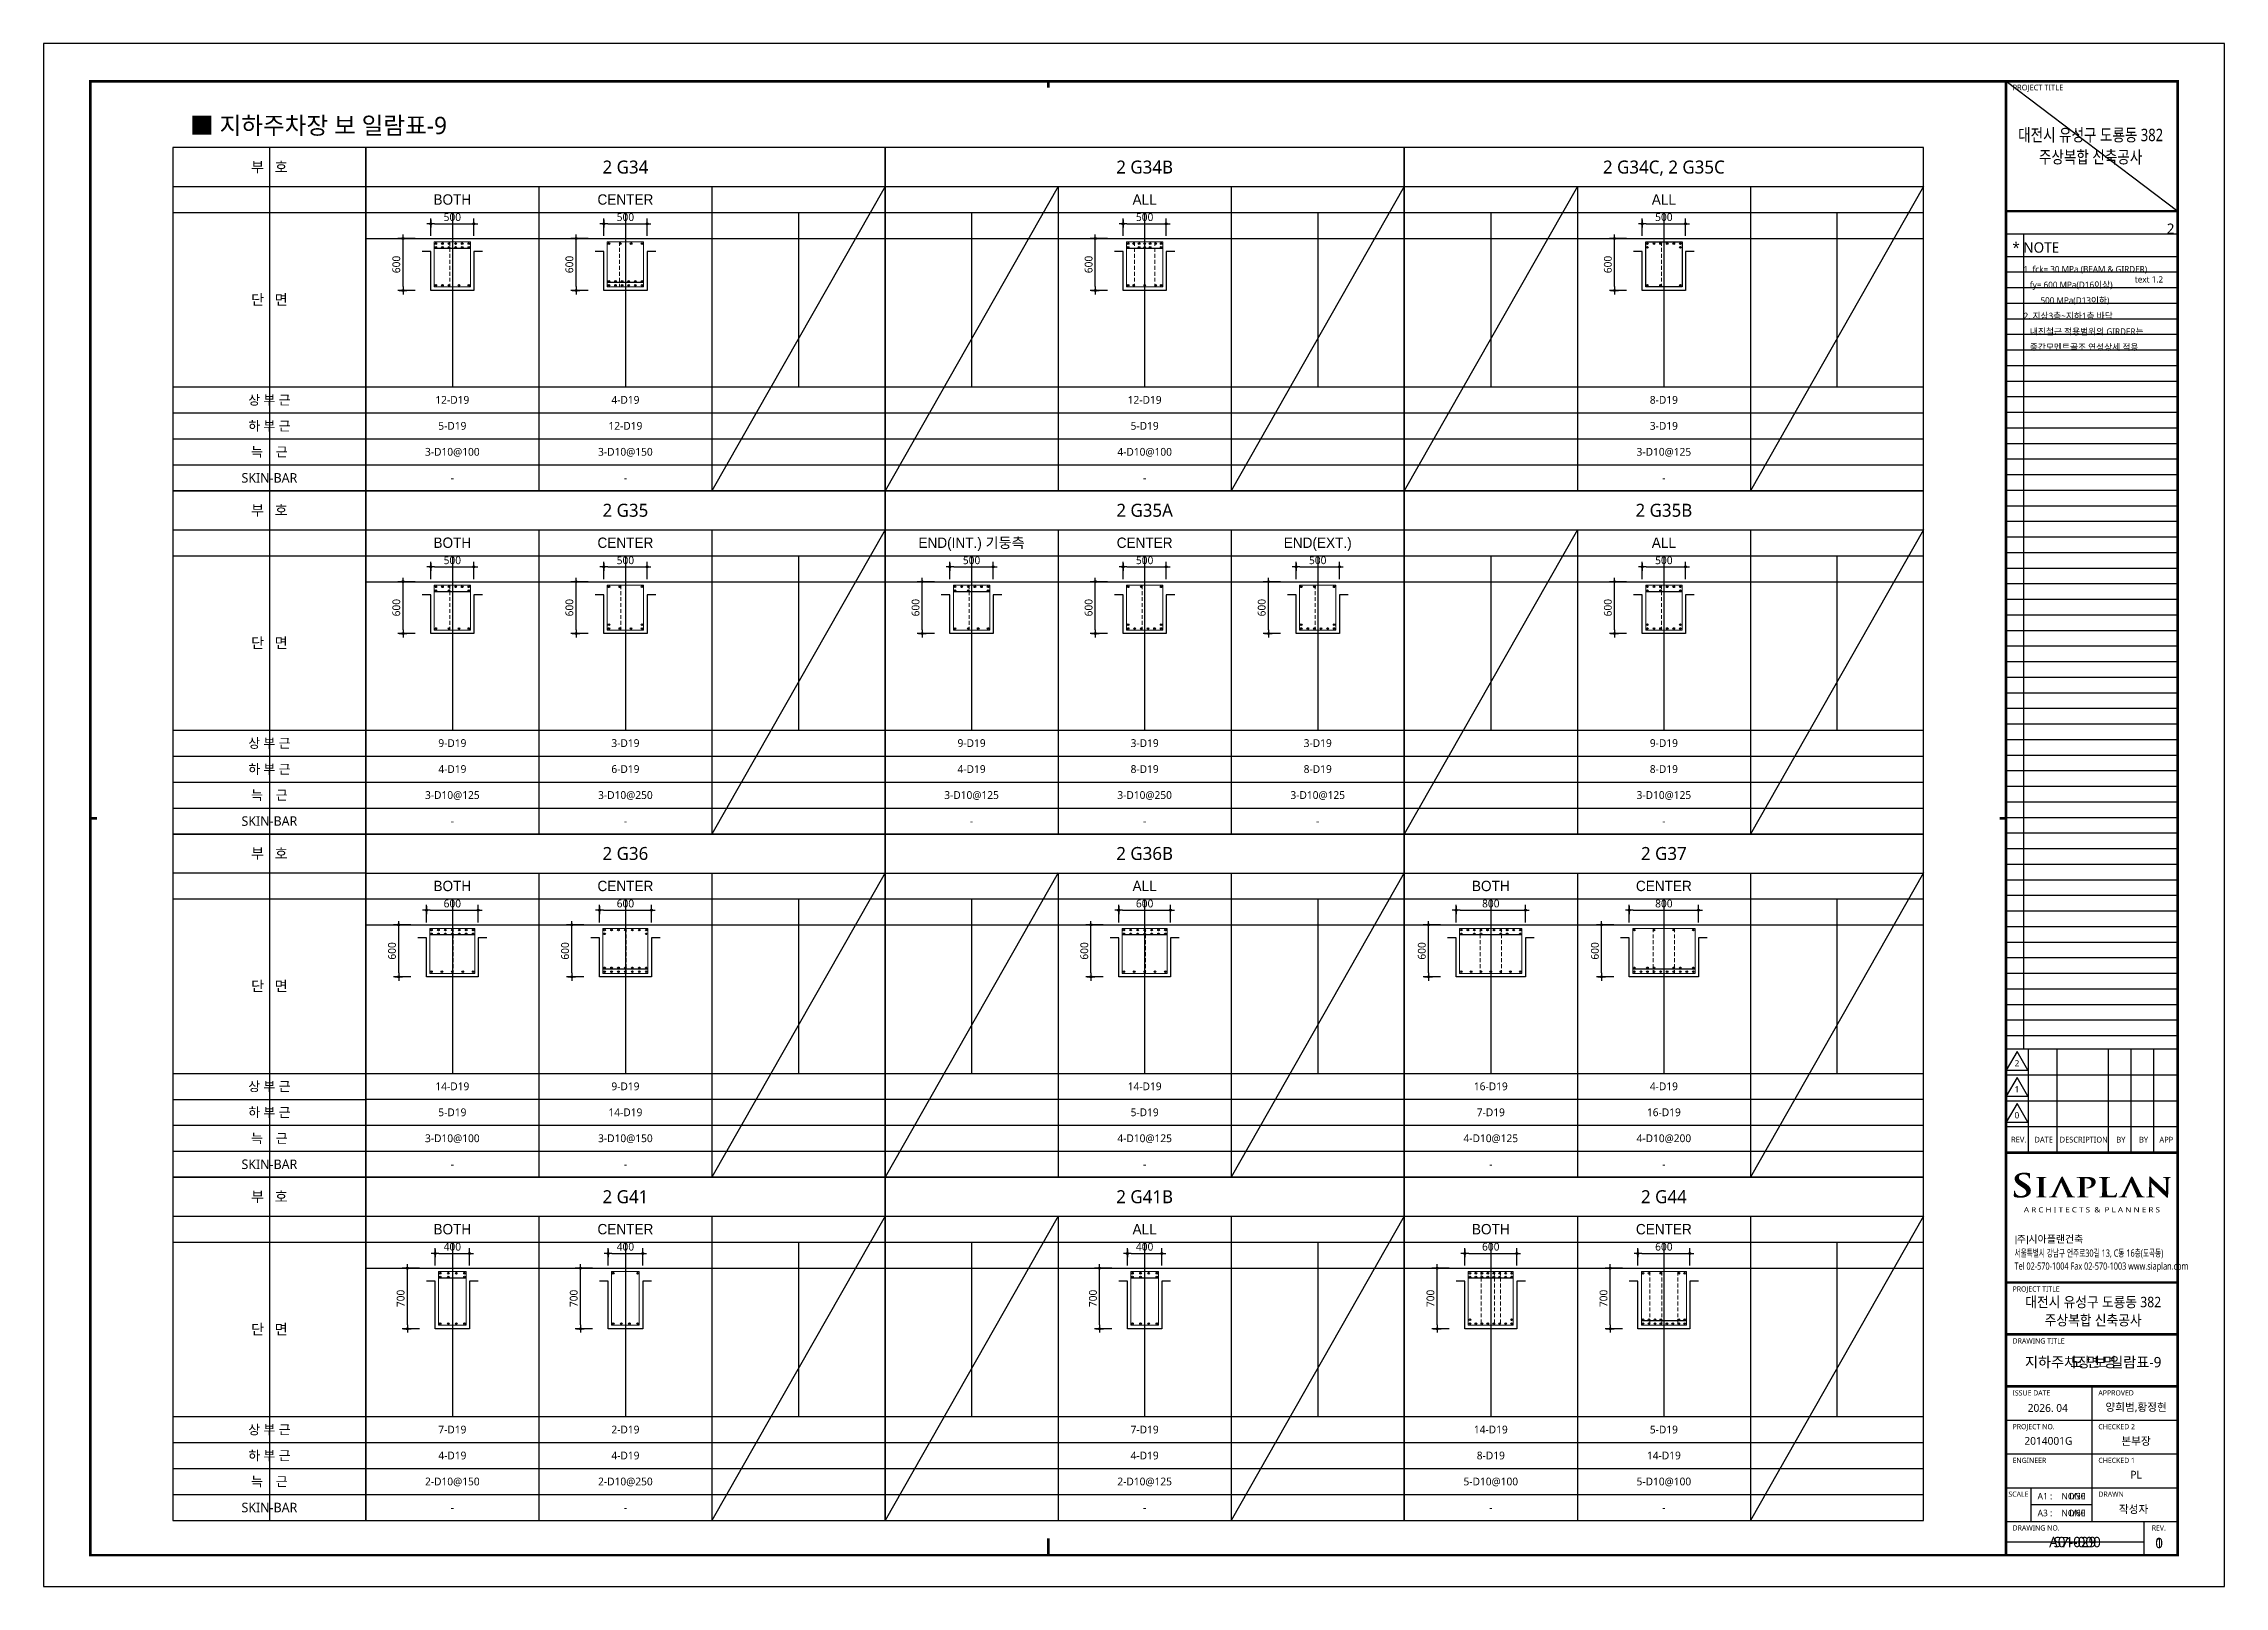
# Model space of a CAD drawing. Header units: millimetres. Extents: x 0 to 252030, y -124740 to 196020.
# Drawn here: x 100830 to 126030, y 124740 to 142560 of the extents above; entities that cross this region are included whole.
import ezdxf
from ezdxf.enums import TextEntityAlignment as Align

# ---------------------------------------------------------------- set-up
doc = ezdxf.new("R2010")
doc.units = ezdxf.units.MM
doc.header["$LTSCALE"] = 30
doc.linetypes.add('HID', pattern=[2.3, 1.5, -0.8])
doc.layers.get('DEFPOINTS').update_dxf_attribs({"color": 142})
for name, color, linetype in [('0-SEC1', 3, 'Continuous'), ('AA-SHEET-TEXT', 3, 'Continuous'), ('CON', 2, 'Continuous'), ('DIM', 7, 'Continuous'), ('ETC', 7, 'Continuous'), ('S-철근', 3, 'Continuous'), ('SHEET', 7, 'Continuous'), ('TEX', 3, 'Continuous'), ('TEXT', 6, 'Continuous'), ('TXT', 3, 'Continuous'), ('XR-FORM_(도룡동)$0$AA-SHEET', 9, 'Continuous'), ('XR-FORM_(도룡동)$0$Sheet', 7, 'Continuous'), ('XR-FORM_(도룡동)$0$Sheet-text', 3, 'Continuous'), ('XR-FORM_(도룡동)$0$TEXT', 3, 'Continuous')]:
    doc.layers.add(name, color=color, linetype=linetype)
doc.layers.add('Stirrup', color=1, linetype='Continuous', lineweight=0)
doc.layers.add('TieBar', color=7, linetype='HID', lineweight=0)
doc.styles.get("Standard").update_dxf_attribs({"font": 'malgun.ttf'})
doc.styles.add('XR-FORM$0$맑은고딕', font='malgun.ttf')
doc.styles.add('XR-FORM_(도룡동)$0$맑은고딕', font='malgun.ttf')
doc.styles.add('XR-FORM_(도룡동)$0$충북옥천_FORM$0$맑은고딕', font='malgun.ttf')
doc.styles.add('XR-FORM_(도룡동)$1$맑은고딕', font='malgun.ttf')
doc.styles.add('XR-FORM_(도룡동)$2$맑은고딕', font='malgun.ttf')
doc.styles.add('XR-FORM_(도룡동)$3$맑은고딕', font='malgun.ttf')
doc.styles.add('돋움', font='Dotum.ttf')
doc.styles.add('맑은 고딕', font='malgun.ttf')
doc.styles.add('맑은고딕', font='malgun.ttf')
doc.dimstyles.new('30NDIM', dxfattribs={"dimscale": 50, "dimtxt": 3, "dimasz": 1.5, "dimexe": 2, "dimexo": 6, "dimgap": 1, "dimtad": 1, "dimdec": 0, "dimrnd": 0.25, "dimzin": 0, "dimdsep": 46, "dimtxsty": 'Standard', "dimblk": 'Z_DOT', "dimcen": 5, "dimclrd": 256, "dimclre": 256, "dimclrt": 3, "dimadec": 0, "dimazin": 0, "dimtm": 1e-09, "dimtfac": 1, "dimtdec": 0, "dimtix": 1, "dimtmove": 2, "dimatfit": 1, "dimldrblk": 'Z_DOT', "dimfxl": 1, "dimtolj": 1, "dimtzin": 0, "dimarcsym": 0})

msp = doc.modelspace()

# ---------------------------------------------------------------- texts
at = {"layer": 'AA-SHEET-TEXT'}
for s, style, p in [('지하주차장 보 일람표-9', 'XR-FORM$0$맑은고딕', (124513.90026, 127329.9794)), ('S7-029', 'XR-FORM_(도룡동)$2$맑은고딕', (124303.50013, 125251.90968)), ('0', '맑은고딕', (125275.95675, 125241.07997))]:
    msp.add_text(s, height=120, dxfattribs=dict(at, style=style)).set_placement(p, align=Align.MIDDLE_CENTER)
for s, style, p in [('1/30', 'XR-FORM_(도룡동)$0$맑은고딕', (124425.41387, 125782.15212)), ('1/60', 'XR-FORM_(도룡동)$1$맑은고딕', (124425.41387, 125587.38398))]:
    msp.add_text(s, height=75, dxfattribs=dict(at, style=style)).set_placement(p, align=Align.MIDDLE_RIGHT)
at = {"layer": 'TEXT', "style": '맑은 고딕'}
msp.add_text('■ 지하주차장 보 일람표-9', height=200, dxfattribs=at).set_placement((102522.82534, 141614.96949), align=Align.MIDDLE_LEFT)
at = {"layer": 'TXT', "color": 2, "style": '맑은 고딕'}
for s, p in [('2 G34', (107553.00013, 141134.49992)), ('2 G34B', (113553.00013, 141134.49992)), ('2 G34C, 2 G35C', (119553.00013, 141134.49992)), ('2 G35', (107553.00013, 137169.99992)), ('2 G35A', (113553.00013, 137169.99992)), ('2 G35B', (119553.00013, 137169.99992)), ('2 G36', (107553.00013, 133205.49992)), ('2 G36B', (113553.00013, 133205.49992)), ('2 G37', (119553.00013, 133205.49992)), ('2 G41', (107553.00013, 129240.99992)), ('2 G41B', (113553.00013, 129240.99992)), ('2 G44', (119553.00013, 129240.99992))]:
    msp.add_text(s, height=150, dxfattribs=at).set_placement(p, align=Align.MIDDLE_CENTER)
at = {"layer": 'TXT'}
for s, height, style, p in [('BOTH', 120, '돋움', (105553.00013, 140759.49992)), ('CENTER', 120, '돋움', (107553.00013, 140759.49992)), ('ALL', 120, '돋움', (113553.00013, 140759.49992)), ('ALL', 120, '돋움', (119553.00013, 140759.49992)), ('12-D19', 90, '맑은 고딕', (105553.00013, 138444.99992)), ('4-D19', 90, '맑은 고딕', (107553.00013, 138444.99992)), ('12-D19', 90, '맑은 고딕', (113553.00013, 138444.99992)), ('8-D19', 90, '맑은 고딕', (119553.00013, 138444.99992)), ('5-D19', 90, '맑은 고딕', (105553.00013, 138144.99992)), ('12-D19', 90, '맑은 고딕', (107553.00013, 138144.99992)), ('5-D19', 90, '맑은 고딕', (113553.00013, 138144.99992)), ('3-D19', 90, '맑은 고딕', (119553.00013, 138144.99992)), ('3-D10@100', 90, '맑은 고딕', (105553.00013, 137844.99992)), ('3-D10@150', 90, '맑은 고딕', (107553.00013, 137844.99992)), ('4-D10@100', 90, '맑은 고딕', (113553.00013, 137844.99992)), ('3-D10@125', 90, '맑은 고딕', (119553.00013, 137844.99992)), ('-', 90, '맑은 고딕', (105553.00013, 137544.99992)), ('-', 90, '맑은 고딕', (107553.00013, 137544.99992)), ('-', 90, '맑은 고딕', (113553.00013, 137544.99992)), ('-', 90, '맑은 고딕', (119553.00013, 137544.99992)), ('BOTH', 120, '돋움', (105553.00013, 136794.99992)), ('CENTER', 120, '돋움', (107553.00013, 136794.99992)), ('END(INT.) 기둥측', 120, '돋움', (111553.00013, 136794.99992)), ('CENTER', 120, '돋움', (113553.00013, 136794.99992)), ('END(EXT.)', 120, '돋움', (115553.00013, 136794.99992)), ('ALL', 120, '돋움', (119553.00013, 136794.99992)), ('9-D19', 90, '맑은 고딕', (105553.00013, 134480.49992)), ('3-D19', 90, '맑은 고딕', (107553.00013, 134480.49992)), ('9-D19', 90, '맑은 고딕', (111553.00013, 134480.49992)), ('3-D19', 90, '맑은 고딕', (113553.00013, 134480.49992)), ('3-D19', 90, '맑은 고딕', (115553.00013, 134480.49992)), ('9-D19', 90, '맑은 고딕', (119553.00013, 134480.49992)), ('4-D19', 90, '맑은 고딕', (105553.00013, 134180.49992)), ('6-D19', 90, '맑은 고딕', (107553.00013, 134180.49992)), ('4-D19', 90, '맑은 고딕', (111553.00013, 134180.49992)), ('8-D19', 90, '맑은 고딕', (113553.00013, 134180.49992)), ('8-D19', 90, '맑은 고딕', (115553.00013, 134180.49992)), ('8-D19', 90, '맑은 고딕', (119553.00013, 134180.49992)), ('3-D10@125', 90, '맑은 고딕', (105553.00013, 133880.49992)), ('3-D10@250', 90, '맑은 고딕', (107553.00013, 133880.49992)), ('3-D10@125', 90, '맑은 고딕', (111553.00013, 133880.49992)), ('3-D10@250', 90, '맑은 고딕', (113553.00013, 133880.49992)), ('3-D10@125', 90, '맑은 고딕', (115553.00013, 133880.49992)), ('3-D10@125', 90, '맑은 고딕', (119553.00013, 133880.49992)), ('-', 90, '맑은 고딕', (105553.00013, 133580.49992)), ('-', 90, '맑은 고딕', (107553.00013, 133580.49992)), ('-', 90, '맑은 고딕', (111553.00013, 133580.49992)), ('-', 90, '맑은 고딕', (113553.00013, 133580.49992)), ('-', 90, '맑은 고딕', (115553.00013, 133580.49992)), ('-', 90, '맑은 고딕', (119553.00013, 133580.49992)), ('BOTH', 120, '돋움', (105553.00013, 132830.49992)), ('CENTER', 120, '돋움', (107553.00013, 132830.49992)), ('ALL', 120, '돋움', (113553.00013, 132830.49992)), ('BOTH', 120, '돋움', (117553.00013, 132830.49992)), ('CENTER', 120, '돋움', (119553.00013, 132830.49992)), ('14-D19', 90, '맑은 고딕', (105553.00013, 130515.99992)), ('9-D19', 90, '맑은 고딕', (107553.00013, 130515.99992)), ('14-D19', 90, '맑은 고딕', (113553.00013, 130515.99992)), ('16-D19', 90, '맑은 고딕', (117553.00013, 130515.99992)), ('4-D19', 90, '맑은 고딕', (119553.00013, 130515.99992)), ('5-D19', 90, '맑은 고딕', (105553.00013, 130215.99992)), ('14-D19', 90, '맑은 고딕', (107553.00013, 130215.99992)), ('5-D19', 90, '맑은 고딕', (113553.00013, 130215.99992)), ('7-D19', 90, '맑은 고딕', (117553.00013, 130215.99992)), ('16-D19', 90, '맑은 고딕', (119553.00013, 130215.99992)), ('3-D10@100', 90, '맑은 고딕', (105553.00013, 129915.99992)), ('3-D10@150', 90, '맑은 고딕', (107553.00013, 129915.99992)), ('4-D10@125', 90, '맑은 고딕', (113553.00013, 129915.99992)), ('4-D10@125', 90, '맑은 고딕', (117553.00013, 129915.99992)), ('4-D10@200', 90, '맑은 고딕', (119553.00013, 129915.99992)), ('-', 90, '맑은 고딕', (105553.00013, 129615.99992)), ('-', 90, '맑은 고딕', (107553.00013, 129615.99992)), ('-', 90, '맑은 고딕', (113553.00013, 129615.99992)), ('-', 90, '맑은 고딕', (117553.00013, 129615.99992)), ('-', 90, '맑은 고딕', (119553.00013, 129615.99992)), ('BOTH', 120, '돋움', (105553.00013, 128865.99992)), ('CENTER', 120, '돋움', (107553.00013, 128865.99992)), ('ALL', 120, '돋움', (113553.00013, 128865.99992)), ('BOTH', 120, '돋움', (117553.00013, 128865.99992)), ('CENTER', 120, '돋움', (119553.00013, 128865.99992)), ('7-D19', 90, '맑은 고딕', (105553.00013, 126551.49992)), ('2-D19', 90, '맑은 고딕', (107553.00013, 126551.49992)), ('7-D19', 90, '맑은 고딕', (113553.00013, 126551.49992)), ('14-D19', 90, '맑은 고딕', (117553.00013, 126551.49992)), ('5-D19', 90, '맑은 고딕', (119553.00013, 126551.49992)), ('4-D19', 90, '맑은 고딕', (105553.00013, 126251.49992)), ('4-D19', 90, '맑은 고딕', (107553.00013, 126251.49992)), ('4-D19', 90, '맑은 고딕', (113553.00013, 126251.49992)), ('8-D19', 90, '맑은 고딕', (117553.00013, 126251.49992)), ('14-D19', 90, '맑은 고딕', (119553.00013, 126251.49992)), ('2-D10@150', 90, '맑은 고딕', (105553.00013, 125951.49992)), ('2-D10@250', 90, '맑은 고딕', (107553.00013, 125951.49992)), ('2-D10@125', 90, '맑은 고딕', (113553.00013, 125951.49992)), ('5-D10@100', 90, '맑은 고딕', (117553.00013, 125951.49992)), ('5-D10@100', 90, '맑은 고딕', (119553.00013, 125951.49992)), ('-', 90, '맑은 고딕', (105553.00013, 125651.49992)), ('-', 90, '맑은 고딕', (107553.00013, 125651.49992)), ('-', 90, '맑은 고딕', (113553.00013, 125651.49992)), ('-', 90, '맑은 고딕', (117553.00013, 125651.49992)), ('-', 90, '맑은 고딕', (119553.00013, 125651.49992))]:
    msp.add_text(s, height=height, dxfattribs=dict(at, style=style)).set_placement(p, align=Align.MIDDLE_CENTER)

# ---------------------------------------------------------------- blocks, each defined once
blk = doc.blocks.new('XR-FORM_(도룡동)$0$S')
at = {"layer": 'XR-FORM_(도룡동)$0$Sheet'}
h = blk.add_hatch(color=6, dxfattribs=at)
edge = h.paths.add_edge_path()
edge.add_spline(control_points=[(76338, 15545), (76338, 15545), (76295, 15571), (76295, 15571), (76172, 15645), (76132, 15687), (76132, 15744), (76132, 15817), (76203, 15865), (76313, 15865), (76409, 15865), (76454, 15832), (76479, 15807), (76511, 15775), (76518, 15737), (76518, 15729), (76518, 15711), (76524, 15702), (76538, 15702), (76557, 15702), (76559, 15724), (76559, 15744), (76559, 15811), (76562, 15848), (76564, 15870), (76564, 15870), (76565, 15890), (76565, 15890), (76565, 15905), (76548, 15908), (76540, 15909), (76494, 15919), (76430, 15930), (76333, 15930), (76119, 15930), (75970, 15833), (75970, 15695), (75970, 15588), (76037, 15502), (76202, 15401), (76202, 15401), (76273, 15357), (76273, 15357), (76398, 15281), (76423, 15225), (76423, 15165), (76423, 15099), (76352, 15030), (76220, 15030), (76155, 15030), (76041, 15045), (76002, 15150), (75994, 15172), (75988, 15197), (75988, 15211), (75988, 15217), (75988, 15236), (75968, 15236), (75948, 15236), (75946, 15209), (75945, 15201), (75945, 15201), (75945, 15197), (75945, 15197), (75943, 15174), (75938, 15104), (75938, 15040), (75938, 15011), (75943, 15004), (75970, 14994), (76035, 14972), (76103, 14962), (76198, 14962), (76298, 14962), (76379, 14979), (76447, 15013), (76575, 15079), (76595, 15177), (76595, 15230), (76595, 15347), (76528, 15430), (76338, 15545)], knot_values=[0, 0, 0, 0, 1, 1, 1, 2, 2, 2, 3, 3, 3, 4, 4, 4, 5, 5, 5, 6, 6, 6, 7, 7, 7, 8, 8, 8, 9, 9, 9, 10, 10, 10, 11, 11, 11, 12, 12, 12, 13, 13, 13, 14, 14, 14, 15, 15, 15, 16, 16, 16, 17, 17, 17, 18, 18, 18, 19, 19, 19, 20, 20, 20, 21, 21, 21, 22, 22, 22, 23, 23, 23, 24, 24, 24, 25, 25, 25, 26, 26, 26, 27, 27, 27, 27], degree=3, periodic=0)
h = blk.add_hatch(color=6, dxfattribs=at)
edge = h.paths.add_edge_path()
edge.add_spline(control_points=[(77180, 15007), (77180, 15007), (77166, 15007), (77166, 15007), (77156, 15007), (77148, 15007), (77134, 15009), (77098, 15014), (77093, 15029), (77089, 15056), (77084, 15098), (77084, 15641), (77086, 15677), (77089, 15714), (77100, 15725), (77131, 15729), (77143, 15731), (77153, 15732), (77163, 15732), (77163, 15732), (77180, 15732), (77180, 15732), (77188, 15732), (77195, 15739), (77195, 15747), (77195, 15755), (77188, 15761), (77180, 15761), (77180, 15761), (76814, 15761), (76814, 15761), (76806, 15761), (76800, 15755), (76800, 15747), (76800, 15739), (76806, 15732), (76814, 15732), (76814, 15732), (76832, 15732), (76832, 15732), (76847, 15732), (76860, 15730), (76871, 15728), (76897, 15723), (76909, 15710), (76912, 15677), (76912, 15677), (76912, 15677), (76912, 15677), (76914, 15650), (76915, 15103), (76908, 15057), (76904, 15025), (76895, 15014), (76873, 15011), (76858, 15008), (76843, 15007), (76827, 15007), (76826, 15007), (76814, 15007), (76814, 15007), (76806, 15007), (76800, 15000), (76800, 14992), (76800, 14984), (76806, 14977), (76814, 14977), (76814, 14977), (77180, 14977), (77180, 14977), (77188, 14977), (77195, 14984), (77195, 14992), (77195, 15000), (77188, 15007), (77180, 15007)], knot_values=[0, 0, 0, 0, 1, 1, 1, 2, 2, 2, 3, 3, 3, 4, 4, 4, 5, 5, 5, 6, 6, 6, 7, 7, 7, 8, 8, 8, 9, 9, 9, 10, 10, 10, 11, 11, 11, 12, 12, 12, 13, 13, 13, 14, 14, 14, 15, 15, 15, 16, 16, 16, 17, 17, 17, 18, 18, 18, 19, 19, 19, 20, 20, 20, 21, 21, 21, 22, 22, 22, 23, 23, 23, 24, 24, 24, 25, 25, 25, 25], degree=3, periodic=0)
h = blk.add_hatch(color=6, dxfattribs=at)
edge = h.paths.add_edge_path()
edge.add_spline(control_points=[(78289, 15008), (78289, 15008), (78256, 15008), (78256, 15008), (78252, 15008), (78248, 15009), (78243, 15010), (78220, 15014), (78192, 15028), (78158, 15085), (78158, 15085), (77848, 15727), (77836, 15749), (77824, 15773), (77816, 15784), (77802, 15784), (77787, 15784), (77771, 15771), (77757, 15741), (77757, 15741), (77450, 15097), (77450, 15097), (77424, 15042), (77401, 15015), (77350, 15010), (77342, 15009), (77328, 15008), (77317, 15008), (77317, 15008), (77304, 15008), (77304, 15008), (77298, 15008), (77292, 15002), (77292, 14994), (77292, 14987), (77298, 14980), (77304, 14980), (77304, 14980), (77609, 14980), (77609, 14980), (77615, 14980), (77621, 14987), (77621, 14994), (77621, 15002), (77615, 15008), (77609, 15008), (77609, 15008), (77576, 15008), (77576, 15008), (77539, 15008), (77534, 15021), (77534, 15033), (77534, 15044), (77540, 15068), (77552, 15094), (77552, 15094), (77762, 15561), (77762, 15561), (77762, 15561), (78005, 15016), (78004, 15016), (78005, 15014), (78005, 15012), (78004, 15010), (78003, 15008), (78001, 15008), (77998, 15008), (77998, 15008), (77984, 15008), (77984, 15008), (77978, 15008), (77972, 15002), (77972, 14994), (77972, 14987), (77978, 14980), (77984, 14980), (77984, 14980), (78289, 14980), (78289, 14980), (78295, 14980), (78301, 14987), (78301, 14994), (78301, 15002), (78295, 15008), (78289, 15008)], knot_values=[0, 0, 0, 0, 1, 1, 1, 2, 2, 2, 3, 3, 3, 4, 4, 4, 5, 5, 5, 6, 6, 6, 7, 7, 7, 8, 8, 8, 9, 9, 9, 10, 10, 10, 11, 11, 11, 12, 12, 12, 13, 13, 13, 14, 14, 14, 15, 15, 15, 16, 16, 16, 17, 17, 17, 18, 18, 18, 19, 19, 19, 20, 20, 20, 21, 21, 21, 22, 22, 22, 23, 23, 23, 24, 24, 24, 25, 25, 25, 26, 26, 26, 27, 27, 27, 28, 28, 28, 28], degree=3, periodic=0)
h = blk.add_hatch(color=250, dxfattribs=at)
edge = h.paths.add_edge_path()
edge.add_spline(control_points=[(78762, 15355), (78740, 15355), (78721, 15354), (78721, 15339), (78721, 15329), (78732, 15327), (78739, 15326), (78739, 15326), (78761, 15325), (78768, 15325), (78956, 15325), (79092, 15431), (79092, 15577), (79092, 15629), (79059, 15678), (79025, 15703), (79003, 15719), (78945, 15762), (78781, 15762), (78781, 15762), (78772, 15762), (78771, 15762), (78771, 15762), (78376, 15762), (78376, 15762), (78367, 15762), (78360, 15756), (78360, 15748), (78360, 15740), (78367, 15734), (78376, 15734), (78376, 15734), (78423, 15734), (78423, 15734), (78429, 15733), (78435, 15733), (78438, 15732), (78480, 15725), (78488, 15709), (78491, 15677), (78491, 15677), (78491, 15677), (78491, 15677), (78493, 15651), (78494, 15108), (78487, 15062), (78481, 15030), (78474, 15013), (78453, 15010), (78437, 15007), (78422, 15006), (78407, 15006), (78406, 15006), (78396, 15006), (78396, 15006), (78387, 15006), (78380, 14999), (78380, 14991), (78380, 14983), (78387, 14977), (78396, 14977), (78396, 14977), (78791, 14977), (78791, 14977), (78800, 14977), (78807, 14983), (78807, 14991), (78807, 14999), (78800, 15006), (78791, 15006), (78791, 15006), (78781, 15006), (78781, 15006), (78761, 15006), (78733, 15008), (78715, 15010), (78681, 15013), (78672, 15031), (78668, 15061), (78662, 15105), (78662, 15684), (78662, 15690), (78662, 15699), (78664, 15704), (78669, 15705), (78679, 15708), (78707, 15709), (78729, 15709), (78757, 15709), (78810, 15704), (78857, 15670), (78924, 15623), (78931, 15562), (78931, 15520), (78931, 15418), (78833, 15355), (78762, 15355)], knot_values=[0, 0, 0, 0, 1, 1, 1, 2, 2, 2, 3, 3, 3, 4, 4, 4, 5, 5, 5, 6, 6, 6, 7, 7, 7, 8, 8, 8, 9, 9, 9, 10, 10, 10, 11, 11, 11, 12, 12, 12, 13, 13, 13, 14, 14, 14, 15, 15, 15, 16, 16, 16, 17, 17, 17, 18, 18, 18, 19, 19, 19, 20, 20, 20, 21, 21, 21, 22, 22, 22, 23, 23, 23, 24, 24, 24, 25, 25, 25, 26, 26, 26, 27, 27, 27, 28, 28, 28, 29, 29, 29, 30, 30, 30, 31, 31, 31, 32, 32, 32, 32], degree=3, periodic=0)
h = blk.add_hatch(color=250, dxfattribs=at)
edge = h.paths.add_edge_path()
edge.add_spline(control_points=[(79896, 15147), (79880, 15147), (79878, 15134), (79877, 15128), (79875, 15109), (79860, 15082), (79845, 15069), (79815, 15043), (79768, 15042), (79696, 15042), (79592, 15042), (79561, 15049), (79541, 15063), (79541, 15063), (79541, 15063), (79541, 15063), (79522, 15076), (79515, 15314), (79515, 15460), (79515, 15617), (79515, 15645), (79518, 15677), (79521, 15714), (79532, 15724), (79562, 15729), (79578, 15731), (79599, 15732), (79612, 15732), (79620, 15732), (79633, 15732), (79638, 15739), (79640, 15742), (79641, 15745), (79641, 15748), (79641, 15756), (79634, 15762), (79626, 15762), (79626, 15762), (79235, 15762), (79235, 15762), (79226, 15762), (79220, 15756), (79220, 15748), (79220, 15743), (79222, 15738), (79227, 15736), (79227, 15735), (79229, 15735), (79229, 15734), (79235, 15732), (79243, 15732), (79247, 15732), (79265, 15732), (79280, 15731), (79290, 15729), (79331, 15722), (79340, 15709), (79342, 15677), (79344, 15651), (79345, 15108), (79338, 15062), (79332, 15030), (79326, 15013), (79304, 15010), (79290, 15007), (79276, 15006), (79262, 15006), (79262, 15006), (79245, 15006), (79245, 15006), (79237, 15006), (79230, 14999), (79230, 14991), (79230, 14983), (79237, 14977), (79245, 14977), (79245, 14977), (79615, 14977), (79615, 14977), (79615, 14977), (79805, 14976), (79805, 14976), (79874, 14976), (79882, 14981), (79891, 15006), (79901, 15036), (79910, 15113), (79910, 15125), (79910, 15135), (79910, 15147), (79896, 15147)], knot_values=[0, 0, 0, 0, 1, 1, 1, 2, 2, 2, 3, 3, 3, 4, 4, 4, 5, 5, 5, 6, 6, 6, 7, 7, 7, 8, 8, 8, 9, 9, 9, 10, 10, 10, 11, 11, 11, 12, 12, 12, 13, 13, 13, 14, 14, 14, 15, 15, 15, 16, 16, 16, 17, 17, 17, 18, 18, 18, 19, 19, 19, 20, 20, 20, 21, 21, 21, 22, 22, 22, 23, 23, 23, 24, 24, 24, 25, 25, 25, 26, 26, 26, 27, 27, 27, 28, 28, 28, 29, 29, 29, 30, 30, 30, 30], degree=3, periodic=0)
h = blk.add_hatch(color=250, dxfattribs=at)
edge = h.paths.add_edge_path()
edge.add_spline(control_points=[(80974, 15008), (80974, 15008), (80942, 15008), (80942, 15008), (80937, 15008), (80933, 15009), (80928, 15010), (80905, 15014), (80878, 15028), (80843, 15085), (80843, 15085), (80533, 15727), (80521, 15749), (80509, 15773), (80501, 15784), (80487, 15784), (80472, 15784), (80457, 15771), (80442, 15741), (80442, 15741), (80135, 15097), (80135, 15097), (80109, 15042), (80086, 15015), (80035, 15010), (80027, 15009), (80013, 15008), (80002, 15008), (80002, 15008), (79989, 15008), (79989, 15008), (79983, 15008), (79977, 15002), (79977, 14994), (79977, 14987), (79983, 14980), (79989, 14980), (79989, 14980), (80294, 14980), (80294, 14980), (80300, 14980), (80306, 14987), (80306, 14994), (80306, 15002), (80300, 15008), (80294, 15008), (80294, 15008), (80261, 15008), (80261, 15008), (80224, 15008), (80219, 15021), (80219, 15033), (80219, 15044), (80225, 15068), (80237, 15094), (80237, 15094), (80447, 15561), (80447, 15561), (80447, 15561), (80690, 15016), (80690, 15016), (80690, 15014), (80690, 15012), (80689, 15010), (80688, 15008), (80686, 15008), (80683, 15008), (80683, 15008), (80669, 15008), (80669, 15008), (80663, 15008), (80657, 15002), (80657, 14994), (80657, 14987), (80663, 14980), (80669, 14980), (80669, 14980), (80974, 14980), (80974, 14980), (80980, 14980), (80986, 14987), (80986, 14994), (80986, 15002), (80980, 15008), (80974, 15008)], knot_values=[0, 0, 0, 0, 1, 1, 1, 2, 2, 2, 3, 3, 3, 4, 4, 4, 5, 5, 5, 6, 6, 6, 7, 7, 7, 8, 8, 8, 9, 9, 9, 10, 10, 10, 11, 11, 11, 12, 12, 12, 13, 13, 13, 14, 14, 14, 15, 15, 15, 16, 16, 16, 17, 17, 17, 18, 18, 18, 19, 19, 19, 20, 20, 20, 21, 21, 21, 22, 22, 22, 23, 23, 23, 24, 24, 24, 25, 25, 25, 26, 26, 26, 27, 27, 27, 28, 28, 28, 28], degree=3, periodic=0)
h = blk.add_hatch(color=250, dxfattribs=at)
edge = h.paths.add_edge_path()
edge.add_spline(control_points=[(81976, 15761), (81976, 15761), (81692, 15761), (81692, 15761), (81686, 15761), (81681, 15755), (81681, 15747), (81681, 15739), (81686, 15732), (81692, 15732), (81692, 15732), (81700, 15732), (81702, 15732), (81718, 15732), (81744, 15732), (81760, 15726), (81783, 15717), (81794, 15705), (81795, 15641), (81795, 15641), (81806, 15233), (81806, 15224), (81806, 15224), (81806, 15202), (81806, 15202), (81797, 15210), (81212, 15762), (81212, 15762), (81199, 15775), (81187, 15784), (81176, 15784), (81158, 15784), (81158, 15750), (81158, 15740), (81158, 15740), (81148, 15134), (81148, 15134), (81147, 15045), (81143, 15018), (81117, 15011), (81101, 15006), (81079, 15006), (81068, 15006), (81067, 15006), (81057, 15006), (81057, 15006), (81051, 15006), (81046, 14999), (81046, 14991), (81046, 14983), (81051, 14976), (81057, 14976), (81057, 14976), (81353, 14976), (81353, 14976), (81359, 14976), (81364, 14983), (81364, 14991), (81364, 14999), (81359, 15006), (81353, 15006), (81353, 15006), (81342, 15006), (81340, 15006), (81324, 15006), (81303, 15006), (81284, 15013), (81268, 15018), (81251, 15035), (81248, 15122), (81248, 15122), (81237, 15522), (81236, 15534), (81241, 15530), (81780, 15014), (81821, 14978), (81833, 14966), (81851, 14966), (81864, 14966), (81880, 14966), (81882, 14986), (81882, 15002), (81882, 15002), (81894, 15649), (81894, 15649), (81895, 15706), (81903, 15722), (81931, 15729), (81944, 15732), (81952, 15732), (81963, 15732), (81965, 15732), (81976, 15732), (81976, 15732), (81982, 15732), (81987, 15739), (81987, 15747), (81987, 15755), (81982, 15761), (81976, 15761)], knot_values=[0, 0, 0, 0, 1, 1, 1, 2, 2, 2, 3, 3, 3, 4, 4, 4, 5, 5, 5, 6, 6, 6, 7, 7, 7, 8, 8, 8, 9, 9, 9, 10, 10, 10, 11, 11, 11, 12, 12, 12, 13, 13, 13, 14, 14, 14, 15, 15, 15, 16, 16, 16, 17, 17, 17, 18, 18, 18, 19, 19, 19, 20, 20, 20, 21, 21, 21, 22, 22, 22, 23, 23, 23, 24, 24, 24, 25, 25, 25, 26, 26, 26, 27, 27, 27, 28, 28, 28, 29, 29, 29, 30, 30, 30, 31, 31, 31, 32, 32, 32, 33, 33, 33, 33], degree=3, periodic=0)
at = {"layer": 'DEFPOINTS'}
for p, q in [((75750, 52950), (82250, 52950)), ((75640, 52073), (82226, 52073)), ((76315, 52073), (76315, 20700)), ((82250, 51196), (75640, 51196)), ((82250, 50596), (75640, 50596)), ((82250, 49996), (75640, 49996)), ((82250, 49396), (75640, 49396)), ((82250, 48796), (75640, 48796)), ((82250, 48196), (75640, 48196)), ((82250, 47596), (75640, 47596)), ((82250, 46996), (75640, 46996)), ((82250, 46396), (75640, 46396)), ((82250, 45796), (75640, 45796)), ((82250, 45196), (75640, 45196)), ((82250, 44596), (75640, 44596)), ((82250, 43996), (75640, 43996)), ((82250, 43396), (75640, 43396)), ((82250, 42796), (75640, 42796)), ((82250, 42196), (75640, 42196)), ((82250, 41596), (75640, 41596)), ((82250, 40996), (75640, 40996)), ((82250, 40396), (75640, 40396)), ((82250, 39796), (75640, 39796)), ((82250, 39196), (75640, 39196)), ((82250, 38596), (75640, 38596)), ((82250, 37996), (75640, 37996)), ((82250, 37396), (75640, 37396)), ((82250, 36796), (75640, 36796)), ((82250, 36196), (75640, 36196)), ((82250, 35596), (75640, 35596)), ((82250, 34996), (75640, 34996)), ((82250, 34396), (75640, 34396)), ((82250, 33796), (75640, 33796)), ((82250, 33196), (75640, 33196)), ((82250, 32596), (75640, 32596)), ((82250, 31996), (75640, 31996)), ((82250, 31396), (75640, 31396)), ((82250, 30796), (75640, 30796)), ((82250, 30196), (75640, 30196)), ((82250, 29596), (75640, 29596)), ((82250, 28996), (75640, 28996)), ((82250, 28396), (75640, 28396)), ((82250, 27796), (75640, 27796)), ((82250, 27196), (75640, 27196)), ((82250, 26596), (75640, 26596)), ((82250, 25996), (75640, 25996)), ((82250, 25396), (75640, 25396)), ((82250, 24796), (75640, 24796)), ((82250, 24196), (75640, 24196)), ((82250, 23596), (75640, 23596)), ((82250, 22996), (75640, 22996)), ((82250, 22396), (75640, 22396)), ((82250, 21796), (75640, 21796)), ((82250, 21196), (75640, 21196)), ((80950, 1706), (75640, 1706))]:
    blk.add_line(p, q, dxfattribs=at)
at = {"layer": 'XR-FORM_(도룡동)$0$AA-SHEET', "const_width": 99.9}
blk.add_lwpolyline([(75750, 52950), (82250, 52950)], dxfattribs=at)
at = {"layer": 'XR-FORM_(도룡동)$0$Sheet'}
for p, q in [((75590, 20700), (82204, 20700)), ((76490, 20700), (76490, 16700)), ((77590, 20700), (77590, 16700)), ((79575, 20700), (79575, 16700)), ((80450, 20700), (80450, 16700)), ((81325, 20700), (81325, 16700)), ((75640, 19700), (82254, 19700)), ((75640, 18700), (82254, 18700)), ((75640, 17700), (82254, 17700)), ((78945, 7700), (78945, 2500)), ((75640, 6400), (82250, 6400)), ((75640, 5100), (82250, 5100)), ((75640, 3800), (82250, 3800)), ((76591, 3798), (76591, 2500)), ((76591, 3149), (78945, 3149)), ((75640, 2500), (82250, 2500)), ((80950, 2500), (80950, 1200))]:
    blk.add_line(p, q, dxfattribs=at)
at = {"layer": 'XR-FORM_(도룡동)$0$Sheet', "const_width": 100}
blk.add_lwpolyline([(1850, 57950), (82250, 57950), (82250, 1200), (1850, 1200)], close=True, dxfattribs=at)
at = {"layer": 'XR-FORM_(도룡동)$0$Sheet', "linetype": 'Continuous', "const_width": 100}
for points in [[(38745, 57950), (38745, 57700)], [(2100, 29575), (1850, 29575)], [(75640, 29575), (75390, 29575)], [(38745, 1846), (38745, 1200)]]:
    blk.add_lwpolyline(points, dxfattribs=at)
at = {"layer": 'XR-FORM_(도룡동)$0$Sheet', "const_width": 100}
for points in [[(75640, 57950), (75640, 1200)], [(75640, 52950), (82250, 52950)], [(75640, 16700), (82250, 16700)], [(75640, 11700), (82250, 11700)], [(75640, 9700), (82250, 9700)], [(75640, 7700), (82250, 7700)]]:
    blk.add_lwpolyline(points, dxfattribs=at)
at = {"layer": 'XR-FORM_(도룡동)$0$Sheet'}
for points in [[(76065, 20589), (75650, 19869), (76481, 19869)], [(76065, 19589), (75650, 18869), (76481, 18869)], [(76065, 18589), (75650, 17869), (76481, 17869)]]:
    blk.add_lwpolyline(points, close=True, dxfattribs=at)
at = {"layer": 'XR-FORM_(도룡동)$0$Sheet', "color": 3, "const_width": 28}
for points in [[(76026, 13508), (76026, 13172)], [(76466, 13508), (76466, 13172)]]:
    blk.add_lwpolyline(points, dxfattribs=at)
at = {"layer": 'DEFPOINTS', "style": 'XR-FORM_(도룡동)$3$맑은고딕'}
blk.add_text('2', height=400, dxfattribs=at).set_placement((82126, 52273), align=Align.MIDDLE_RIGHT)
blk.add_text('text 1.2', height=240, dxfattribs=at).set_placement((80599, 50202))
blk.add_text('도 면 명', height=400, dxfattribs=at).set_placement((78996, 8633), align=Align.MIDDLE_CENTER)
at = {"layer": 'XR-FORM_(도룡동)$0$Sheet', "style": 'XR-FORM_(도룡동)$3$맑은고딕'}
for s, height, p in [('PROJECT TITLE', 220, (75890, 57600)), ('PROJECT TITLE', 200, (75890, 11350)), ('DRAWING TITLE', 200, (75890, 9350)), ('ISSUE DATE', 200, (75890, 7350)), ('APPROVED', 200, (79195, 7350)), ('PROJECT NO. ', 200, (75890, 6050)), ('CHECKED 2 ', 200, (79195, 6050)), ('ENGINEER', 200, (75890, 4750)), ('CHECKED 1 ', 200, (79195, 4750)), ('SCALE', 200, (75730, 3450)), ('DRAWN', 200, (79195, 3450)), ('DRAWING NO.', 200, (75890, 2150)), ('REV.', 200, (81250, 2150))]:
    blk.add_text(s, height=height, dxfattribs=at).set_placement(p)
for s, height, p in [('2', 240, (76059, 20140)), ('1', 240, (76059, 19140)), ('0', 240, (76059, 18140)), (' REV.', 220, (76090, 17200)), ('DATE', 220, (77090, 17200)), ('DESCRIPTION', 220, (78632, 17200)), ('BY', 220, (80062, 17200)), ('BY', 220, (80938, 17200)), ('APP', 220, (81812, 17200))]:
    blk.add_text(s, height=height, dxfattribs=at).set_placement(p, align=Align.MIDDLE)
at = {"layer": 'XR-FORM_(도룡동)$0$Sheet', "color": 3, "style": 'XR-FORM_(도룡동)$3$맑은고딕', "width": 1.2}
blk.add_text('A R C H I T E C T S  &  P L A N N E R S', height=200, dxfattribs=at).set_placement((78947, 14500), align=Align.MIDDLE_CENTER)
at = {"layer": 'XR-FORM_(도룡동)$0$Sheet', "color": 3, "style": 'XR-FORM_(도룡동)$3$맑은고딕'}
blk.add_text('주 시아플랜건축', height=280, dxfattribs=at).set_placement((76057, 13372), align=Align.MIDDLE_LEFT)
at = {"layer": 'XR-FORM_(도룡동)$0$Sheet', "color": 3, "style": 'XR-FORM_(도룡동)$3$맑은고딕', "width": 0.65}
for s, p in [('서울특별시 강남구 언주로30길 13, C동 16층(도곡동)', (75966, 12833)), ('Tel 02-570-1004 Fax 02-570-1003 www.siaplan.com', (75966, 12333))]:
    blk.add_text(s, height=280, dxfattribs=at).set_placement(p, align=Align.MIDDLE_LEFT)
at = {"layer": 'XR-FORM_(도룡동)$0$Sheet-text', "style": 'XR-FORM_(도룡동)$3$맑은고딕'}
blk.add_text('* NOTE', height=400, dxfattribs=at).set_placement((75881, 51550), align=Align.MIDDLE_LEFT)
at = {"layer": 'XR-FORM_(도룡동)$0$TEXT'}
for s, height, style, p in [('2026. 04', 300, 'XR-FORM_(도룡동)$3$맑은고딕', (77247, 6870)), ('A1 : ', 250, 'XR-FORM_(도룡동)$0$충북옥천_FORM$0$맑은고딕', (77179, 3474)), ('A3 : ', 250, 'XR-FORM_(도룡동)$0$충북옥천_FORM$0$맑은고딕', (77179, 2825))]:
    blk.add_text(s, height=height, dxfattribs=dict(at, style=style)).set_placement(p, align=Align.MIDDLE_CENTER)
at = {"layer": 'XR-FORM_(도룡동)$0$TEXT', "style": 'XR-FORM_(도룡동)$3$맑은고딕'}
blk.add_text('양희범,황정현', height=300, dxfattribs=at).set_placement((80649, 6901), align=Align.MIDDLE)
blk = doc.blocks.new('XR-FORM_(도룡동)', base_point=(101.33, -56114.51))
at = {"layer": 'DEFPOINTS'}
blk.add_line((377.95, 289.75), (411, 264.75), dxfattribs=at)
blk.add_lwpolyline([(0, 0), (420, 0), (420, 297), (0, 297)], close=True, dxfattribs=at)
at = {"xscale": 0.005, "yscale": 0.005, "zscale": 0.005}
blk.add_blockref('XR-FORM_(도룡동)$0$S', (-0.25, 0), dxfattribs=at)
at = {"layer": 'DEFPOINTS', "style": 'XR-FORM_(도룡동)$3$맑은고딕'}
for s, p in [('2014001G', (386.1, 28.01)), ('본부장', (402.99, 28.01)), ('PL', (402.99, 21.51))]:
    blk.add_text(s, height=1.5, dxfattribs=at).set_placement(p, align=Align.MIDDLE)
for p in [(393.26, 17.37), (393.26, 14.12)]:
    blk.add_text('NONE', height=1.25, dxfattribs=at).set_placement(p, align=Align.MIDDLE_RIGHT)
for s, height, p in [('작성자', 1.5, (402.51, 14.85)), ('A01-000', 2, (391.22, 8.53))]:
    blk.add_text(s, height=height, dxfattribs=at).set_placement(p, align=Align.MIDDLE_CENTER)
at = {"layer": 'XR-FORM_(도룡동)$0$Sheet-text', "style": 'XR-FORM_(도룡동)$3$맑은고딕', "width": 0.8}
for s, p in [('대전시 유성구 도룡동 382', (394.23, 279.42)), ('주상복합 신축공사', (394.23, 275.17))]:
    blk.add_text(s, height=2.4, dxfattribs=at).set_placement(p, align=Align.MIDDLE_CENTER)
at = {"layer": 'XR-FORM_(도룡동)$0$TEXT', "style": 'XR-FORM_(도룡동)$3$맑은고딕', "width": 0.9}
for s, p in [('대전시 유성구 도룡동 382', (394.73, 54.74)), ('주상복합 신축공사', (394.73, 51.24))]:
    blk.add_text(s, height=2, dxfattribs=at).set_placement(p, align=Align.MIDDLE_CENTER)
at = {"layer": 'XR-FORM_(도룡동)$0$TEXT', "style": 'XR-FORM_(도룡동)$3$맑은고딕'}
blk.add_text('1', height=2, dxfattribs=at).set_placement((407.43, 8.35), align=Align.MIDDLE_CENTER)
blk = doc.blocks.new('*U160')
at = {"layer": 'DEFPOINTS'}
for p, q in [((-1114, 5286), (-1114, 1321)), ((-2229, 4536), (0, 4536))]:
    blk.add_line(p, q, dxfattribs=at)
at = {"layer": 'SHEET'}
blk.add_line((-2229, 4836), (0, 4836), dxfattribs=at)
at = {"layer": 'SHEET', "color": 6}
for p, q in [((-2229, 2521), (0, 2521)), ((-2229, 2221), (0, 2221)), ((-2229, 1921), (0, 1921)), ((-2229, 1621), (0, 1621))]:
    blk.add_line(p, q, dxfattribs=at)
at = {"layer": 'SHEET'}
blk.add_lwpolyline([(0, 5286), (-2229, 5286), (-2229, 1321), (0, 1321)], close=True, dxfattribs=at)
at = {"layer": 'TXT', "style": '맑은 고딕'}
for s, height, p in [('부   호', 120, (-1114, 5061)), ('단   면', 120, (-1114, 3529)), ('상 부 근', 110, (-1114, 2371)), ('하 부 근', 110, (-1114, 2071)), ('늑    근', 110, (-1114, 1771)), ('SKIN-BAR', 110, (-1114, 1471))]:
    blk.add_text(s, height=height, dxfattribs=at).set_placement(p, align=Align.MIDDLE_CENTER)
blk = doc.blocks.new('NOTE-보일람표')
at = {"layer": 'TEX', "style": '맑은 고딕'}
for s, p in [('1. fck= 30 MPa (BEAM & GIRDER)', (0, -144)), ('   fy= 600 MPa(D16이상) ', (0, -324)), ('        500 MPa(D13이하)', (0, -504)), ('2. 지상3층~지하1층 바닥', (0, -684)), ('   중간모멘트골조 연성상세 적용', (0, -1044)), ('   내진철근 적용범위의 GIRDER는', (0, -864))]:
    blk.add_text(s, height=72, dxfattribs=at).set_placement(p, align=Align.MIDDLE_LEFT)
blk = doc.blocks.new('4등분')
at = {"layer": 'DEFPOINTS'}
for p, q in [((1000, 3214), (1000, 1200)), ((3000, 3214), (3000, 1200)), ((5000, 3214), (5000, 1200)), ((0, 2914), (6000, 2914))]:
    blk.add_line(p, q, dxfattribs=at)
at = {"layer": 'SHEET'}
blk.add_line((0, 3514), (6000, 3514), dxfattribs=at)
at = {"layer": 'SHEET', "color": 6}
for p, q in [((2000, 3514), (2000, 0)), ((4000, 3514), (4000, 0)), ((0, 3214), (6000, 3214)), ((0, 1200), (6000, 1200)), ((0, 900), (6000, 900)), ((0, 600), (6000, 600)), ((0, 300), (6000, 300))]:
    blk.add_line(p, q, dxfattribs=at)
at = {"layer": 'SHEET'}
blk.add_lwpolyline([(6000, 3964), (0, 3964), (0, 0), (6000, 0)], close=True, dxfattribs=at)
blk = doc.blocks.new('Z_DOT')
at = {"layer": 'DIM', "color": 0}
for p, q in [((-1, 0), (1, 0)), ((0, -1), (0, 1))]:
    blk.add_line(p, q, dxfattribs=at)
for radius in [0.25, 0.125]:
    blk.add_circle((0, 0), radius, dxfattribs=at)
blk = doc.blocks.new('*D333')
at = {"layer": 'DEFPOINTS', "color": 0, "transparency": 16777216}
for p in [(105803, 140480), (105303, 140159), (105803, 140159)]:
    blk.add_point(p, dxfattribs=at)
at = {"layer": 'DIM', "lineweight": -2, "transparency": 16777216}
for p, q in [((105303, 140339), (105303, 140540)), ((105348, 140480), (105758, 140480)), ((105803, 140339), (105803, 140540))]:
    blk.add_line(p, q, dxfattribs=at)
at = {"layer": 'DIM', "lineweight": -2, "transparency": 16777216, "xscale": 45, "yscale": 45, "zscale": 45, "rotation": 180}
blk.add_blockref('Z_DOT', (105303, 140480), dxfattribs=at)
at = {"layer": 'DIM', "lineweight": -2, "transparency": 16777216, "xscale": 45, "yscale": 45, "zscale": 45}
blk.add_blockref('Z_DOT', (105803, 140480), dxfattribs=at)
at = {"layer": 'DIM', "color": 3, "transparency": 16777216, "insert": (105553, 140556), "char_height": 90, "attachment_point": 5}
blk.add_mtext('\\A1;500', dxfattribs=at)
blk = doc.blocks.new('*D334')
at = {"layer": 'DEFPOINTS', "color": 0, "transparency": 16777216}
for p in [(104983, 140309), (105303, 140309), (105303, 139709)]:
    blk.add_point(p, dxfattribs=at)
at = {"layer": 'DIM', "lineweight": -2, "transparency": 16777216}
for p, q in [((105123, 140309), (104923, 140309)), ((104983, 139754), (104983, 140264)), ((105123, 139709), (104923, 139709))]:
    blk.add_line(p, q, dxfattribs=at)
at = {"layer": 'DIM', "lineweight": -2, "transparency": 16777216, "xscale": 45, "yscale": 45, "zscale": 45}
for p, rotation in [((104983, 140309), 90), ((104983, 139709), 270)]:
    blk.add_blockref('Z_DOT', p, dxfattribs=dict(at, rotation=rotation))
at = {"layer": 'DIM', "color": 3, "transparency": 16777216, "insert": (104906, 140009), "char_height": 90, "attachment_point": 5, "rotation": 90}
blk.add_mtext('\\A1;600', dxfattribs=at)
blk = doc.blocks.new('*D335')
at = {"layer": 'DEFPOINTS', "color": 0, "transparency": 16777216}
for p in [(107803, 140480), (107303, 140159), (107803, 140159)]:
    blk.add_point(p, dxfattribs=at)
at = {"layer": 'DIM', "lineweight": -2, "transparency": 16777216}
for p, q in [((107303, 140339), (107303, 140540)), ((107348, 140480), (107758, 140480)), ((107803, 140339), (107803, 140540))]:
    blk.add_line(p, q, dxfattribs=at)
at = {"layer": 'DIM', "lineweight": -2, "transparency": 16777216, "xscale": 45, "yscale": 45, "zscale": 45, "rotation": 180}
blk.add_blockref('Z_DOT', (107303, 140480), dxfattribs=at)
at = {"layer": 'DIM', "lineweight": -2, "transparency": 16777216, "xscale": 45, "yscale": 45, "zscale": 45}
blk.add_blockref('Z_DOT', (107803, 140480), dxfattribs=at)
at = {"layer": 'DIM', "color": 3, "transparency": 16777216, "insert": (107553, 140556), "char_height": 90, "attachment_point": 5}
blk.add_mtext('\\A1;500', dxfattribs=at)
blk = doc.blocks.new('*D336')
at = {"layer": 'DEFPOINTS', "color": 0, "transparency": 16777216}
for p in [(106983, 140309), (107303, 140309), (107303, 139709)]:
    blk.add_point(p, dxfattribs=at)
at = {"layer": 'DIM', "lineweight": -2, "transparency": 16777216}
for p, q in [((107123, 140309), (106923, 140309)), ((106983, 139754), (106983, 140264)), ((107123, 139709), (106923, 139709))]:
    blk.add_line(p, q, dxfattribs=at)
at = {"layer": 'DIM', "lineweight": -2, "transparency": 16777216, "xscale": 45, "yscale": 45, "zscale": 45}
for p, rotation in [((106983, 140309), 90), ((106983, 139709), 270)]:
    blk.add_blockref('Z_DOT', p, dxfattribs=dict(at, rotation=rotation))
at = {"layer": 'DIM', "color": 3, "transparency": 16777216, "insert": (106906, 140009), "char_height": 90, "attachment_point": 5, "rotation": 90}
blk.add_mtext('\\A1;600', dxfattribs=at)
blk = doc.blocks.new('*D337')
at = {"layer": 'DEFPOINTS', "color": 0, "transparency": 16777216}
for p in [(113803, 140480), (113303, 140159), (113803, 140159)]:
    blk.add_point(p, dxfattribs=at)
at = {"layer": 'DIM', "lineweight": -2, "transparency": 16777216}
for p, q in [((113303, 140339), (113303, 140540)), ((113348, 140480), (113758, 140480)), ((113803, 140339), (113803, 140540))]:
    blk.add_line(p, q, dxfattribs=at)
at = {"layer": 'DIM', "lineweight": -2, "transparency": 16777216, "xscale": 45, "yscale": 45, "zscale": 45, "rotation": 180}
blk.add_blockref('Z_DOT', (113303, 140480), dxfattribs=at)
at = {"layer": 'DIM', "lineweight": -2, "transparency": 16777216, "xscale": 45, "yscale": 45, "zscale": 45}
blk.add_blockref('Z_DOT', (113803, 140480), dxfattribs=at)
at = {"layer": 'DIM', "color": 3, "transparency": 16777216, "insert": (113553, 140556), "char_height": 90, "attachment_point": 5}
blk.add_mtext('\\A1;500', dxfattribs=at)
blk = doc.blocks.new('*D338')
at = {"layer": 'DEFPOINTS', "color": 0, "transparency": 16777216}
for p in [(112983, 140309), (113303, 140309), (113303, 139709)]:
    blk.add_point(p, dxfattribs=at)
at = {"layer": 'DIM', "lineweight": -2, "transparency": 16777216}
for p, q in [((113123, 140309), (112923, 140309)), ((112983, 139754), (112983, 140264)), ((113123, 139709), (112923, 139709))]:
    blk.add_line(p, q, dxfattribs=at)
at = {"layer": 'DIM', "lineweight": -2, "transparency": 16777216, "xscale": 45, "yscale": 45, "zscale": 45}
for p, rotation in [((112983, 140309), 90), ((112983, 139709), 270)]:
    blk.add_blockref('Z_DOT', p, dxfattribs=dict(at, rotation=rotation))
at = {"layer": 'DIM', "color": 3, "transparency": 16777216, "insert": (112906, 140009), "char_height": 90, "attachment_point": 5, "rotation": 90}
blk.add_mtext('\\A1;600', dxfattribs=at)
blk = doc.blocks.new('*D339')
at = {"layer": 'DEFPOINTS', "color": 0, "transparency": 16777216}
for p in [(119803, 140480), (119303, 140159), (119803, 140159)]:
    blk.add_point(p, dxfattribs=at)
at = {"layer": 'DIM', "lineweight": -2, "transparency": 16777216}
for p, q in [((119303, 140339), (119303, 140540)), ((119348, 140480), (119758, 140480)), ((119803, 140339), (119803, 140540))]:
    blk.add_line(p, q, dxfattribs=at)
at = {"layer": 'DIM', "lineweight": -2, "transparency": 16777216, "xscale": 45, "yscale": 45, "zscale": 45, "rotation": 180}
blk.add_blockref('Z_DOT', (119303, 140480), dxfattribs=at)
at = {"layer": 'DIM', "lineweight": -2, "transparency": 16777216, "xscale": 45, "yscale": 45, "zscale": 45}
blk.add_blockref('Z_DOT', (119803, 140480), dxfattribs=at)
at = {"layer": 'DIM', "color": 3, "transparency": 16777216, "insert": (119553, 140556), "char_height": 90, "attachment_point": 5}
blk.add_mtext('\\A1;500', dxfattribs=at)
blk = doc.blocks.new('*D340')
at = {"layer": 'DEFPOINTS', "color": 0, "transparency": 16777216}
for p in [(118983, 140309), (119303, 140309), (119303, 139709)]:
    blk.add_point(p, dxfattribs=at)
at = {"layer": 'DIM', "lineweight": -2, "transparency": 16777216}
for p, q in [((119123, 140309), (118923, 140309)), ((118983, 139754), (118983, 140264)), ((119123, 139709), (118923, 139709))]:
    blk.add_line(p, q, dxfattribs=at)
at = {"layer": 'DIM', "lineweight": -2, "transparency": 16777216, "xscale": 45, "yscale": 45, "zscale": 45}
for p, rotation in [((118983, 140309), 90), ((118983, 139709), 270)]:
    blk.add_blockref('Z_DOT', p, dxfattribs=dict(at, rotation=rotation))
at = {"layer": 'DIM', "color": 3, "transparency": 16777216, "insert": (118906, 140009), "char_height": 90, "attachment_point": 5, "rotation": 90}
blk.add_mtext('\\A1;600', dxfattribs=at)
blk = doc.blocks.new('*D341')
at = {"layer": 'DEFPOINTS', "color": 0, "transparency": 16777216}
for p in [(105803, 136515), (105303, 136195), (105803, 136195)]:
    blk.add_point(p, dxfattribs=at)
at = {"layer": 'DIM', "lineweight": -2, "transparency": 16777216}
for p, q in [((105303, 136375), (105303, 136575)), ((105348, 136515), (105758, 136515)), ((105803, 136375), (105803, 136575))]:
    blk.add_line(p, q, dxfattribs=at)
at = {"layer": 'DIM', "lineweight": -2, "transparency": 16777216, "xscale": 45, "yscale": 45, "zscale": 45, "rotation": 180}
blk.add_blockref('Z_DOT', (105303, 136515), dxfattribs=at)
at = {"layer": 'DIM', "lineweight": -2, "transparency": 16777216, "xscale": 45, "yscale": 45, "zscale": 45}
blk.add_blockref('Z_DOT', (105803, 136515), dxfattribs=at)
at = {"layer": 'DIM', "color": 3, "transparency": 16777216, "insert": (105553, 136592), "char_height": 90, "attachment_point": 5}
blk.add_mtext('\\A1;500', dxfattribs=at)
blk = doc.blocks.new('*D342')
at = {"layer": 'DEFPOINTS', "color": 0, "transparency": 16777216}
for p in [(104983, 136345), (105303, 136345), (105303, 135745)]:
    blk.add_point(p, dxfattribs=at)
at = {"layer": 'DIM', "lineweight": -2, "transparency": 16777216}
for p, q in [((105123, 136345), (104923, 136345)), ((104983, 135790), (104983, 136300)), ((105123, 135745), (104923, 135745))]:
    blk.add_line(p, q, dxfattribs=at)
at = {"layer": 'DIM', "lineweight": -2, "transparency": 16777216, "xscale": 45, "yscale": 45, "zscale": 45}
for p, rotation in [((104983, 136345), 90), ((104983, 135745), 270)]:
    blk.add_blockref('Z_DOT', p, dxfattribs=dict(at, rotation=rotation))
at = {"layer": 'DIM', "color": 3, "transparency": 16777216, "insert": (104906, 136045), "char_height": 90, "attachment_point": 5, "rotation": 90}
blk.add_mtext('\\A1;600', dxfattribs=at)
blk = doc.blocks.new('*D343')
at = {"layer": 'DEFPOINTS', "color": 0, "transparency": 16777216}
for p in [(107803, 136515), (107303, 136195), (107803, 136195)]:
    blk.add_point(p, dxfattribs=at)
at = {"layer": 'DIM', "lineweight": -2, "transparency": 16777216}
for p, q in [((107303, 136375), (107303, 136575)), ((107348, 136515), (107758, 136515)), ((107803, 136375), (107803, 136575))]:
    blk.add_line(p, q, dxfattribs=at)
at = {"layer": 'DIM', "lineweight": -2, "transparency": 16777216, "xscale": 45, "yscale": 45, "zscale": 45, "rotation": 180}
blk.add_blockref('Z_DOT', (107303, 136515), dxfattribs=at)
at = {"layer": 'DIM', "lineweight": -2, "transparency": 16777216, "xscale": 45, "yscale": 45, "zscale": 45}
blk.add_blockref('Z_DOT', (107803, 136515), dxfattribs=at)
at = {"layer": 'DIM', "color": 3, "transparency": 16777216, "insert": (107553, 136592), "char_height": 90, "attachment_point": 5}
blk.add_mtext('\\A1;500', dxfattribs=at)
blk = doc.blocks.new('*D344')
at = {"layer": 'DEFPOINTS', "color": 0, "transparency": 16777216}
for p in [(106983, 136345), (107303, 136345), (107303, 135745)]:
    blk.add_point(p, dxfattribs=at)
at = {"layer": 'DIM', "lineweight": -2, "transparency": 16777216}
for p, q in [((107123, 136345), (106923, 136345)), ((106983, 135790), (106983, 136300)), ((107123, 135745), (106923, 135745))]:
    blk.add_line(p, q, dxfattribs=at)
at = {"layer": 'DIM', "lineweight": -2, "transparency": 16777216, "xscale": 45, "yscale": 45, "zscale": 45}
for p, rotation in [((106983, 136345), 90), ((106983, 135745), 270)]:
    blk.add_blockref('Z_DOT', p, dxfattribs=dict(at, rotation=rotation))
at = {"layer": 'DIM', "color": 3, "transparency": 16777216, "insert": (106906, 136045), "char_height": 90, "attachment_point": 5, "rotation": 90}
blk.add_mtext('\\A1;600', dxfattribs=at)
blk = doc.blocks.new('*D345')
at = {"layer": 'DEFPOINTS', "color": 0, "transparency": 16777216}
for p in [(111803, 136515), (111303, 136195), (111803, 136195)]:
    blk.add_point(p, dxfattribs=at)
at = {"layer": 'DIM', "lineweight": -2, "transparency": 16777216}
for p, q in [((111303, 136375), (111303, 136575)), ((111348, 136515), (111758, 136515)), ((111803, 136375), (111803, 136575))]:
    blk.add_line(p, q, dxfattribs=at)
at = {"layer": 'DIM', "lineweight": -2, "transparency": 16777216, "xscale": 45, "yscale": 45, "zscale": 45, "rotation": 180}
blk.add_blockref('Z_DOT', (111303, 136515), dxfattribs=at)
at = {"layer": 'DIM', "lineweight": -2, "transparency": 16777216, "xscale": 45, "yscale": 45, "zscale": 45}
blk.add_blockref('Z_DOT', (111803, 136515), dxfattribs=at)
at = {"layer": 'DIM', "color": 3, "transparency": 16777216, "insert": (111553, 136592), "char_height": 90, "attachment_point": 5}
blk.add_mtext('\\A1;500', dxfattribs=at)
blk = doc.blocks.new('*D346')
at = {"layer": 'DEFPOINTS', "color": 0, "transparency": 16777216}
for p in [(110983, 136345), (111303, 136345), (111303, 135745)]:
    blk.add_point(p, dxfattribs=at)
at = {"layer": 'DIM', "lineweight": -2, "transparency": 16777216}
for p, q in [((111123, 136345), (110923, 136345)), ((110983, 135790), (110983, 136300)), ((111123, 135745), (110923, 135745))]:
    blk.add_line(p, q, dxfattribs=at)
at = {"layer": 'DIM', "lineweight": -2, "transparency": 16777216, "xscale": 45, "yscale": 45, "zscale": 45}
for p, rotation in [((110983, 136345), 90), ((110983, 135745), 270)]:
    blk.add_blockref('Z_DOT', p, dxfattribs=dict(at, rotation=rotation))
at = {"layer": 'DIM', "color": 3, "transparency": 16777216, "insert": (110906, 136045), "char_height": 90, "attachment_point": 5, "rotation": 90}
blk.add_mtext('\\A1;600', dxfattribs=at)
blk = doc.blocks.new('*D347')
at = {"layer": 'DEFPOINTS', "color": 0, "transparency": 16777216}
for p in [(113803, 136515), (113303, 136195), (113803, 136195)]:
    blk.add_point(p, dxfattribs=at)
at = {"layer": 'DIM', "lineweight": -2, "transparency": 16777216}
for p, q in [((113303, 136375), (113303, 136575)), ((113348, 136515), (113758, 136515)), ((113803, 136375), (113803, 136575))]:
    blk.add_line(p, q, dxfattribs=at)
at = {"layer": 'DIM', "lineweight": -2, "transparency": 16777216, "xscale": 45, "yscale": 45, "zscale": 45, "rotation": 180}
blk.add_blockref('Z_DOT', (113303, 136515), dxfattribs=at)
at = {"layer": 'DIM', "lineweight": -2, "transparency": 16777216, "xscale": 45, "yscale": 45, "zscale": 45}
blk.add_blockref('Z_DOT', (113803, 136515), dxfattribs=at)
at = {"layer": 'DIM', "color": 3, "transparency": 16777216, "insert": (113553, 136592), "char_height": 90, "attachment_point": 5}
blk.add_mtext('\\A1;500', dxfattribs=at)
blk = doc.blocks.new('*D348')
at = {"layer": 'DEFPOINTS', "color": 0, "transparency": 16777216}
for p in [(112983, 136345), (113303, 136345), (113303, 135745)]:
    blk.add_point(p, dxfattribs=at)
at = {"layer": 'DIM', "lineweight": -2, "transparency": 16777216}
for p, q in [((113123, 136345), (112923, 136345)), ((112983, 135790), (112983, 136300)), ((113123, 135745), (112923, 135745))]:
    blk.add_line(p, q, dxfattribs=at)
at = {"layer": 'DIM', "lineweight": -2, "transparency": 16777216, "xscale": 45, "yscale": 45, "zscale": 45}
for p, rotation in [((112983, 136345), 90), ((112983, 135745), 270)]:
    blk.add_blockref('Z_DOT', p, dxfattribs=dict(at, rotation=rotation))
at = {"layer": 'DIM', "color": 3, "transparency": 16777216, "insert": (112906, 136045), "char_height": 90, "attachment_point": 5, "rotation": 90}
blk.add_mtext('\\A1;600', dxfattribs=at)
blk = doc.blocks.new('*D349')
at = {"layer": 'DEFPOINTS', "color": 0, "transparency": 16777216}
for p in [(115803, 136515), (115303, 136195), (115803, 136195)]:
    blk.add_point(p, dxfattribs=at)
at = {"layer": 'DIM', "lineweight": -2, "transparency": 16777216}
for p, q in [((115303, 136375), (115303, 136575)), ((115348, 136515), (115758, 136515)), ((115803, 136375), (115803, 136575))]:
    blk.add_line(p, q, dxfattribs=at)
at = {"layer": 'DIM', "lineweight": -2, "transparency": 16777216, "xscale": 45, "yscale": 45, "zscale": 45, "rotation": 180}
blk.add_blockref('Z_DOT', (115303, 136515), dxfattribs=at)
at = {"layer": 'DIM', "lineweight": -2, "transparency": 16777216, "xscale": 45, "yscale": 45, "zscale": 45}
blk.add_blockref('Z_DOT', (115803, 136515), dxfattribs=at)
at = {"layer": 'DIM', "color": 3, "transparency": 16777216, "insert": (115553, 136592), "char_height": 90, "attachment_point": 5}
blk.add_mtext('\\A1;500', dxfattribs=at)
blk = doc.blocks.new('*D350')
at = {"layer": 'DEFPOINTS', "color": 0, "transparency": 16777216}
for p in [(114983, 136345), (115303, 136345), (115303, 135745)]:
    blk.add_point(p, dxfattribs=at)
at = {"layer": 'DIM', "lineweight": -2, "transparency": 16777216}
for p, q in [((115123, 136345), (114923, 136345)), ((114983, 135790), (114983, 136300)), ((115123, 135745), (114923, 135745))]:
    blk.add_line(p, q, dxfattribs=at)
at = {"layer": 'DIM', "lineweight": -2, "transparency": 16777216, "xscale": 45, "yscale": 45, "zscale": 45}
for p, rotation in [((114983, 136345), 90), ((114983, 135745), 270)]:
    blk.add_blockref('Z_DOT', p, dxfattribs=dict(at, rotation=rotation))
at = {"layer": 'DIM', "color": 3, "transparency": 16777216, "insert": (114906, 136045), "char_height": 90, "attachment_point": 5, "rotation": 90}
blk.add_mtext('\\A1;600', dxfattribs=at)
blk = doc.blocks.new('*D351')
at = {"layer": 'DEFPOINTS', "color": 0, "transparency": 16777216}
for p in [(119803, 136515), (119303, 136195), (119803, 136195)]:
    blk.add_point(p, dxfattribs=at)
at = {"layer": 'DIM', "lineweight": -2, "transparency": 16777216}
for p, q in [((119303, 136375), (119303, 136575)), ((119348, 136515), (119758, 136515)), ((119803, 136375), (119803, 136575))]:
    blk.add_line(p, q, dxfattribs=at)
at = {"layer": 'DIM', "lineweight": -2, "transparency": 16777216, "xscale": 45, "yscale": 45, "zscale": 45, "rotation": 180}
blk.add_blockref('Z_DOT', (119303, 136515), dxfattribs=at)
at = {"layer": 'DIM', "lineweight": -2, "transparency": 16777216, "xscale": 45, "yscale": 45, "zscale": 45}
blk.add_blockref('Z_DOT', (119803, 136515), dxfattribs=at)
at = {"layer": 'DIM', "color": 3, "transparency": 16777216, "insert": (119553, 136592), "char_height": 90, "attachment_point": 5}
blk.add_mtext('\\A1;500', dxfattribs=at)
blk = doc.blocks.new('*D352')
at = {"layer": 'DEFPOINTS', "color": 0, "transparency": 16777216}
for p in [(118983, 136345), (119303, 136345), (119303, 135745)]:
    blk.add_point(p, dxfattribs=at)
at = {"layer": 'DIM', "lineweight": -2, "transparency": 16777216}
for p, q in [((119123, 136345), (118923, 136345)), ((118983, 135790), (118983, 136300)), ((119123, 135745), (118923, 135745))]:
    blk.add_line(p, q, dxfattribs=at)
at = {"layer": 'DIM', "lineweight": -2, "transparency": 16777216, "xscale": 45, "yscale": 45, "zscale": 45}
for p, rotation in [((118983, 136345), 90), ((118983, 135745), 270)]:
    blk.add_blockref('Z_DOT', p, dxfattribs=dict(at, rotation=rotation))
at = {"layer": 'DIM', "color": 3, "transparency": 16777216, "insert": (118906, 136045), "char_height": 90, "attachment_point": 5, "rotation": 90}
blk.add_mtext('\\A1;600', dxfattribs=at)
blk = doc.blocks.new('*D353')
at = {"layer": 'DEFPOINTS', "color": 0, "transparency": 16777216}
for p in [(105853, 132551), (105253, 132230), (105853, 132230)]:
    blk.add_point(p, dxfattribs=at)
at = {"layer": 'DIM', "lineweight": -2, "transparency": 16777216}
for p, q in [((105253, 132410), (105253, 132611)), ((105853, 132410), (105853, 132611)), ((105298, 132551), (105808, 132551))]:
    blk.add_line(p, q, dxfattribs=at)
at = {"layer": 'DIM', "lineweight": -2, "transparency": 16777216, "xscale": 45, "yscale": 45, "zscale": 45, "rotation": 180}
blk.add_blockref('Z_DOT', (105253, 132551), dxfattribs=at)
at = {"layer": 'DIM', "lineweight": -2, "transparency": 16777216, "xscale": 45, "yscale": 45, "zscale": 45}
blk.add_blockref('Z_DOT', (105853, 132551), dxfattribs=at)
at = {"layer": 'DIM', "color": 3, "transparency": 16777216, "insert": (105553, 132627), "char_height": 90, "attachment_point": 5}
blk.add_mtext('\\A1;600', dxfattribs=at)
blk = doc.blocks.new('*D354')
at = {"layer": 'DEFPOINTS', "color": 0, "transparency": 16777216}
for p in [(104933, 132380), (105253, 132380), (105253, 131780)]:
    blk.add_point(p, dxfattribs=at)
at = {"layer": 'DIM', "lineweight": -2, "transparency": 16777216}
for p, q in [((105073, 132380), (104873, 132380)), ((104933, 131825), (104933, 132335)), ((105073, 131780), (104873, 131780))]:
    blk.add_line(p, q, dxfattribs=at)
at = {"layer": 'DIM', "lineweight": -2, "transparency": 16777216, "xscale": 45, "yscale": 45, "zscale": 45}
for p, rotation in [((104933, 132380), 90), ((104933, 131780), 270)]:
    blk.add_blockref('Z_DOT', p, dxfattribs=dict(at, rotation=rotation))
at = {"layer": 'DIM', "color": 3, "transparency": 16777216, "insert": (104856, 132080), "char_height": 90, "attachment_point": 5, "rotation": 90}
blk.add_mtext('\\A1;600', dxfattribs=at)
blk = doc.blocks.new('*D355')
at = {"layer": 'DEFPOINTS', "color": 0, "transparency": 16777216}
for p in [(107853, 132551), (107253, 132230), (107853, 132230)]:
    blk.add_point(p, dxfattribs=at)
at = {"layer": 'DIM', "lineweight": -2, "transparency": 16777216}
for p, q in [((107253, 132410), (107253, 132611)), ((107853, 132410), (107853, 132611)), ((107298, 132551), (107808, 132551))]:
    blk.add_line(p, q, dxfattribs=at)
at = {"layer": 'DIM', "lineweight": -2, "transparency": 16777216, "xscale": 45, "yscale": 45, "zscale": 45, "rotation": 180}
blk.add_blockref('Z_DOT', (107253, 132551), dxfattribs=at)
at = {"layer": 'DIM', "lineweight": -2, "transparency": 16777216, "xscale": 45, "yscale": 45, "zscale": 45}
blk.add_blockref('Z_DOT', (107853, 132551), dxfattribs=at)
at = {"layer": 'DIM', "color": 3, "transparency": 16777216, "insert": (107553, 132627), "char_height": 90, "attachment_point": 5}
blk.add_mtext('\\A1;600', dxfattribs=at)
blk = doc.blocks.new('*D384')
at = {"layer": 'DEFPOINTS', "color": 0, "transparency": 16777216}
for p in [(106933, 132380), (107253, 132380), (107253, 131780)]:
    blk.add_point(p, dxfattribs=at)
at = {"layer": 'DIM', "lineweight": -2, "transparency": 16777216}
for p, q in [((107073, 132380), (106873, 132380)), ((106933, 131825), (106933, 132335)), ((107073, 131780), (106873, 131780))]:
    blk.add_line(p, q, dxfattribs=at)
at = {"layer": 'DIM', "lineweight": -2, "transparency": 16777216, "xscale": 45, "yscale": 45, "zscale": 45}
for p, rotation in [((106933, 132380), 90), ((106933, 131780), 270)]:
    blk.add_blockref('Z_DOT', p, dxfattribs=dict(at, rotation=rotation))
at = {"layer": 'DIM', "color": 3, "transparency": 16777216, "insert": (106856, 132080), "char_height": 90, "attachment_point": 5, "rotation": 90}
blk.add_mtext('\\A1;600', dxfattribs=at)
blk = doc.blocks.new('*D385')
at = {"layer": 'DEFPOINTS', "color": 0, "transparency": 16777216}
for p in [(113853, 132551), (113253, 132230), (113853, 132230)]:
    blk.add_point(p, dxfattribs=at)
at = {"layer": 'DIM', "lineweight": -2, "transparency": 16777216}
for p, q in [((113253, 132410), (113253, 132611)), ((113853, 132410), (113853, 132611)), ((113298, 132551), (113808, 132551))]:
    blk.add_line(p, q, dxfattribs=at)
at = {"layer": 'DIM', "lineweight": -2, "transparency": 16777216, "xscale": 45, "yscale": 45, "zscale": 45, "rotation": 180}
blk.add_blockref('Z_DOT', (113253, 132551), dxfattribs=at)
at = {"layer": 'DIM', "lineweight": -2, "transparency": 16777216, "xscale": 45, "yscale": 45, "zscale": 45}
blk.add_blockref('Z_DOT', (113853, 132551), dxfattribs=at)
at = {"layer": 'DIM', "color": 3, "transparency": 16777216, "insert": (113553, 132627), "char_height": 90, "attachment_point": 5}
blk.add_mtext('\\A1;600', dxfattribs=at)
blk = doc.blocks.new('*D386')
at = {"layer": 'DEFPOINTS', "color": 0, "transparency": 16777216}
for p in [(112933, 132380), (113253, 132380), (113253, 131780)]:
    blk.add_point(p, dxfattribs=at)
at = {"layer": 'DIM', "lineweight": -2, "transparency": 16777216}
for p, q in [((113073, 132380), (112873, 132380)), ((112933, 131825), (112933, 132335)), ((113073, 131780), (112873, 131780))]:
    blk.add_line(p, q, dxfattribs=at)
at = {"layer": 'DIM', "lineweight": -2, "transparency": 16777216, "xscale": 45, "yscale": 45, "zscale": 45}
for p, rotation in [((112933, 132380), 90), ((112933, 131780), 270)]:
    blk.add_blockref('Z_DOT', p, dxfattribs=dict(at, rotation=rotation))
at = {"layer": 'DIM', "color": 3, "transparency": 16777216, "insert": (112856, 132080), "char_height": 90, "attachment_point": 5, "rotation": 90}
blk.add_mtext('\\A1;600', dxfattribs=at)
blk = doc.blocks.new('*D387')
at = {"layer": 'DEFPOINTS', "color": 0, "transparency": 16777216}
for p in [(105753, 128586), (105353, 128266), (105753, 128266)]:
    blk.add_point(p, dxfattribs=at)
at = {"layer": 'DIM', "lineweight": -2, "transparency": 16777216}
for p, q in [((105353, 128446), (105353, 128646)), ((105398, 128586), (105708, 128586)), ((105753, 128446), (105753, 128646))]:
    blk.add_line(p, q, dxfattribs=at)
at = {"layer": 'DIM', "lineweight": -2, "transparency": 16777216, "xscale": 45, "yscale": 45, "zscale": 45, "rotation": 180}
blk.add_blockref('Z_DOT', (105353, 128586), dxfattribs=at)
at = {"layer": 'DIM', "lineweight": -2, "transparency": 16777216, "xscale": 45, "yscale": 45, "zscale": 45}
blk.add_blockref('Z_DOT', (105753, 128586), dxfattribs=at)
at = {"layer": 'DIM', "color": 3, "transparency": 16777216, "insert": (105553, 128663), "char_height": 90, "attachment_point": 5}
blk.add_mtext('\\A1;400', dxfattribs=at)
blk = doc.blocks.new('*D388')
at = {"layer": 'DEFPOINTS', "color": 0, "transparency": 16777216}
for p in [(105033, 128416), (105353, 128416), (105353, 127716)]:
    blk.add_point(p, dxfattribs=at)
at = {"layer": 'DIM', "lineweight": -2, "transparency": 16777216}
for p, q in [((105173, 128416), (104973, 128416)), ((105033, 127761), (105033, 128371)), ((105173, 127716), (104973, 127716))]:
    blk.add_line(p, q, dxfattribs=at)
at = {"layer": 'DIM', "lineweight": -2, "transparency": 16777216, "xscale": 45, "yscale": 45, "zscale": 45}
for p, rotation in [((105033, 128416), 90), ((105033, 127716), 270)]:
    blk.add_blockref('Z_DOT', p, dxfattribs=dict(at, rotation=rotation))
at = {"layer": 'DIM', "color": 3, "transparency": 16777216, "insert": (104956, 128066), "char_height": 90, "attachment_point": 5, "rotation": 90}
blk.add_mtext('\\A1;700', dxfattribs=at)
blk = doc.blocks.new('*D389')
at = {"layer": 'DEFPOINTS', "color": 0, "transparency": 16777216}
for p in [(107753, 128586), (107353, 128266), (107753, 128266)]:
    blk.add_point(p, dxfattribs=at)
at = {"layer": 'DIM', "lineweight": -2, "transparency": 16777216}
for p, q in [((107353, 128446), (107353, 128646)), ((107398, 128586), (107708, 128586)), ((107753, 128446), (107753, 128646))]:
    blk.add_line(p, q, dxfattribs=at)
at = {"layer": 'DIM', "lineweight": -2, "transparency": 16777216, "xscale": 45, "yscale": 45, "zscale": 45, "rotation": 180}
blk.add_blockref('Z_DOT', (107353, 128586), dxfattribs=at)
at = {"layer": 'DIM', "lineweight": -2, "transparency": 16777216, "xscale": 45, "yscale": 45, "zscale": 45}
blk.add_blockref('Z_DOT', (107753, 128586), dxfattribs=at)
at = {"layer": 'DIM', "color": 3, "transparency": 16777216, "insert": (107553, 128663), "char_height": 90, "attachment_point": 5}
blk.add_mtext('\\A1;400', dxfattribs=at)
blk = doc.blocks.new('*D390')
at = {"layer": 'DEFPOINTS', "color": 0, "transparency": 16777216}
for p in [(107033, 128416), (107353, 128416), (107353, 127716)]:
    blk.add_point(p, dxfattribs=at)
at = {"layer": 'DIM', "lineweight": -2, "transparency": 16777216}
for p, q in [((107173, 128416), (106973, 128416)), ((107033, 127761), (107033, 128371)), ((107173, 127716), (106973, 127716))]:
    blk.add_line(p, q, dxfattribs=at)
at = {"layer": 'DIM', "lineweight": -2, "transparency": 16777216, "xscale": 45, "yscale": 45, "zscale": 45}
for p, rotation in [((107033, 128416), 90), ((107033, 127716), 270)]:
    blk.add_blockref('Z_DOT', p, dxfattribs=dict(at, rotation=rotation))
at = {"layer": 'DIM', "color": 3, "transparency": 16777216, "insert": (106956, 128066), "char_height": 90, "attachment_point": 5, "rotation": 90}
blk.add_mtext('\\A1;700', dxfattribs=at)
blk = doc.blocks.new('*D391')
at = {"layer": 'DEFPOINTS', "color": 0, "transparency": 16777216}
for p in [(113753, 128586), (113353, 128266), (113753, 128266)]:
    blk.add_point(p, dxfattribs=at)
at = {"layer": 'DIM', "lineweight": -2, "transparency": 16777216}
for p, q in [((113353, 128446), (113353, 128646)), ((113398, 128586), (113708, 128586)), ((113753, 128446), (113753, 128646))]:
    blk.add_line(p, q, dxfattribs=at)
at = {"layer": 'DIM', "lineweight": -2, "transparency": 16777216, "xscale": 45, "yscale": 45, "zscale": 45, "rotation": 180}
blk.add_blockref('Z_DOT', (113353, 128586), dxfattribs=at)
at = {"layer": 'DIM', "lineweight": -2, "transparency": 16777216, "xscale": 45, "yscale": 45, "zscale": 45}
blk.add_blockref('Z_DOT', (113753, 128586), dxfattribs=at)
at = {"layer": 'DIM', "color": 3, "transparency": 16777216, "insert": (113553, 128663), "char_height": 90, "attachment_point": 5}
blk.add_mtext('\\A1;400', dxfattribs=at)
blk = doc.blocks.new('*D392')
at = {"layer": 'DEFPOINTS', "color": 0, "transparency": 16777216}
for p in [(113033, 128416), (113353, 128416), (113353, 127716)]:
    blk.add_point(p, dxfattribs=at)
at = {"layer": 'DIM', "lineweight": -2, "transparency": 16777216}
for p, q in [((113173, 128416), (112973, 128416)), ((113033, 127761), (113033, 128371)), ((113173, 127716), (112973, 127716))]:
    blk.add_line(p, q, dxfattribs=at)
at = {"layer": 'DIM', "lineweight": -2, "transparency": 16777216, "xscale": 45, "yscale": 45, "zscale": 45}
for p, rotation in [((113033, 128416), 90), ((113033, 127716), 270)]:
    blk.add_blockref('Z_DOT', p, dxfattribs=dict(at, rotation=rotation))
at = {"layer": 'DIM', "color": 3, "transparency": 16777216, "insert": (112956, 128066), "char_height": 90, "attachment_point": 5, "rotation": 90}
blk.add_mtext('\\A1;700', dxfattribs=at)
blk = doc.blocks.new('*D393')
at = {"layer": 'DEFPOINTS', "color": 0, "transparency": 16777216}
for p in [(117853, 128586), (117253, 128266), (117853, 128266)]:
    blk.add_point(p, dxfattribs=at)
at = {"layer": 'DIM', "lineweight": -2, "transparency": 16777216}
for p, q in [((117253, 128446), (117253, 128646)), ((117298, 128586), (117808, 128586)), ((117853, 128446), (117853, 128646))]:
    blk.add_line(p, q, dxfattribs=at)
at = {"layer": 'DIM', "lineweight": -2, "transparency": 16777216, "xscale": 45, "yscale": 45, "zscale": 45, "rotation": 180}
blk.add_blockref('Z_DOT', (117253, 128586), dxfattribs=at)
at = {"layer": 'DIM', "lineweight": -2, "transparency": 16777216, "xscale": 45, "yscale": 45, "zscale": 45}
blk.add_blockref('Z_DOT', (117853, 128586), dxfattribs=at)
at = {"layer": 'DIM', "color": 3, "transparency": 16777216, "insert": (117553, 128663), "char_height": 90, "attachment_point": 5}
blk.add_mtext('\\A1;600', dxfattribs=at)
blk = doc.blocks.new('*D394')
at = {"layer": 'DEFPOINTS', "color": 0, "transparency": 16777216}
for p in [(116933, 128416), (117253, 128416), (117253, 127716)]:
    blk.add_point(p, dxfattribs=at)
at = {"layer": 'DIM', "lineweight": -2, "transparency": 16777216}
for p, q in [((117073, 128416), (116873, 128416)), ((116933, 127761), (116933, 128371)), ((117073, 127716), (116873, 127716))]:
    blk.add_line(p, q, dxfattribs=at)
at = {"layer": 'DIM', "lineweight": -2, "transparency": 16777216, "xscale": 45, "yscale": 45, "zscale": 45}
for p, rotation in [((116933, 128416), 90), ((116933, 127716), 270)]:
    blk.add_blockref('Z_DOT', p, dxfattribs=dict(at, rotation=rotation))
at = {"layer": 'DIM', "color": 3, "transparency": 16777216, "insert": (116856, 128066), "char_height": 90, "attachment_point": 5, "rotation": 90}
blk.add_mtext('\\A1;700', dxfattribs=at)
blk = doc.blocks.new('*D395')
at = {"layer": 'DEFPOINTS', "color": 0, "transparency": 16777216}
for p in [(119853, 128586), (119253, 128266), (119853, 128266)]:
    blk.add_point(p, dxfattribs=at)
at = {"layer": 'DIM', "lineweight": -2, "transparency": 16777216}
for p, q in [((119253, 128446), (119253, 128646)), ((119298, 128586), (119808, 128586)), ((119853, 128446), (119853, 128646))]:
    blk.add_line(p, q, dxfattribs=at)
at = {"layer": 'DIM', "lineweight": -2, "transparency": 16777216, "xscale": 45, "yscale": 45, "zscale": 45, "rotation": 180}
blk.add_blockref('Z_DOT', (119253, 128586), dxfattribs=at)
at = {"layer": 'DIM', "lineweight": -2, "transparency": 16777216, "xscale": 45, "yscale": 45, "zscale": 45}
blk.add_blockref('Z_DOT', (119853, 128586), dxfattribs=at)
at = {"layer": 'DIM', "color": 3, "transparency": 16777216, "insert": (119553, 128663), "char_height": 90, "attachment_point": 5}
blk.add_mtext('\\A1;600', dxfattribs=at)
blk = doc.blocks.new('*D396')
at = {"layer": 'DEFPOINTS', "color": 0, "transparency": 16777216}
for p in [(118933, 128416), (119253, 128416), (119253, 127716)]:
    blk.add_point(p, dxfattribs=at)
at = {"layer": 'DIM', "lineweight": -2, "transparency": 16777216}
for p, q in [((119073, 128416), (118873, 128416)), ((118933, 127761), (118933, 128371)), ((119073, 127716), (118873, 127716))]:
    blk.add_line(p, q, dxfattribs=at)
at = {"layer": 'DIM', "lineweight": -2, "transparency": 16777216, "xscale": 45, "yscale": 45, "zscale": 45}
for p, rotation in [((118933, 128416), 90), ((118933, 127716), 270)]:
    blk.add_blockref('Z_DOT', p, dxfattribs=dict(at, rotation=rotation))
at = {"layer": 'DIM', "color": 3, "transparency": 16777216, "insert": (118856, 128066), "char_height": 90, "attachment_point": 5, "rotation": 90}
blk.add_mtext('\\A1;700', dxfattribs=at)
blk = doc.blocks.new('*D1103')
at = {"layer": 'DEFPOINTS', "color": 0, "transparency": 16777216}
for p in [(117953, 132551), (117153, 132230), (117953, 132230)]:
    blk.add_point(p, dxfattribs=at)
at = {"layer": 'DIM', "lineweight": -2, "transparency": 16777216}
for p, q in [((117153, 132410), (117153, 132611)), ((117953, 132410), (117953, 132611)), ((117198, 132551), (117908, 132551))]:
    blk.add_line(p, q, dxfattribs=at)
at = {"layer": 'DIM', "lineweight": -2, "transparency": 16777216, "xscale": 45, "yscale": 45, "zscale": 45, "rotation": 180}
blk.add_blockref('Z_DOT', (117153, 132551), dxfattribs=at)
at = {"layer": 'DIM', "lineweight": -2, "transparency": 16777216, "xscale": 45, "yscale": 45, "zscale": 45}
blk.add_blockref('Z_DOT', (117953, 132551), dxfattribs=at)
at = {"layer": 'DIM', "color": 3, "transparency": 16777216, "insert": (117553, 132627), "char_height": 90, "attachment_point": 5}
blk.add_mtext('\\A1;800', dxfattribs=at)
blk = doc.blocks.new('*D1104')
at = {"layer": 'DEFPOINTS', "color": 0, "transparency": 16777216}
for p in [(116833, 132380), (117153, 132380), (117153, 131780)]:
    blk.add_point(p, dxfattribs=at)
at = {"layer": 'DIM', "lineweight": -2, "transparency": 16777216}
for p, q in [((116973, 132380), (116773, 132380)), ((116833, 131825), (116833, 132335)), ((116973, 131780), (116773, 131780))]:
    blk.add_line(p, q, dxfattribs=at)
at = {"layer": 'DIM', "lineweight": -2, "transparency": 16777216, "xscale": 45, "yscale": 45, "zscale": 45}
for p, rotation in [((116833, 132380), 90), ((116833, 131780), 270)]:
    blk.add_blockref('Z_DOT', p, dxfattribs=dict(at, rotation=rotation))
at = {"layer": 'DIM', "color": 3, "transparency": 16777216, "insert": (116756, 132080), "char_height": 90, "attachment_point": 5, "rotation": 90}
blk.add_mtext('\\A1;600', dxfattribs=at)
blk = doc.blocks.new('*D1105')
at = {"layer": 'DEFPOINTS', "color": 0, "transparency": 16777216}
for p in [(119953, 132551), (119153, 132230), (119953, 132230)]:
    blk.add_point(p, dxfattribs=at)
at = {"layer": 'DIM', "lineweight": -2, "transparency": 16777216}
for p, q in [((119153, 132410), (119153, 132611)), ((119953, 132410), (119953, 132611)), ((119198, 132551), (119908, 132551))]:
    blk.add_line(p, q, dxfattribs=at)
at = {"layer": 'DIM', "lineweight": -2, "transparency": 16777216, "xscale": 45, "yscale": 45, "zscale": 45, "rotation": 180}
blk.add_blockref('Z_DOT', (119153, 132551), dxfattribs=at)
at = {"layer": 'DIM', "lineweight": -2, "transparency": 16777216, "xscale": 45, "yscale": 45, "zscale": 45}
blk.add_blockref('Z_DOT', (119953, 132551), dxfattribs=at)
at = {"layer": 'DIM', "color": 3, "transparency": 16777216, "insert": (119553, 132627), "char_height": 90, "attachment_point": 5}
blk.add_mtext('\\A1;800', dxfattribs=at)
blk = doc.blocks.new('*D1106')
at = {"layer": 'DEFPOINTS', "color": 0, "transparency": 16777216}
for p in [(118833, 132380), (119153, 132380), (119153, 131780)]:
    blk.add_point(p, dxfattribs=at)
at = {"layer": 'DIM', "lineweight": -2, "transparency": 16777216}
for p, q in [((118973, 132380), (118773, 132380)), ((118833, 131825), (118833, 132335)), ((118973, 131780), (118773, 131780))]:
    blk.add_line(p, q, dxfattribs=at)
at = {"layer": 'DIM', "lineweight": -2, "transparency": 16777216, "xscale": 45, "yscale": 45, "zscale": 45}
for p, rotation in [((118833, 132380), 90), ((118833, 131780), 270)]:
    blk.add_blockref('Z_DOT', p, dxfattribs=dict(at, rotation=rotation))
at = {"layer": 'DIM', "color": 3, "transparency": 16777216, "insert": (118756, 132080), "char_height": 90, "attachment_point": 5, "rotation": 90}
blk.add_mtext('\\A1;600', dxfattribs=at)

# ---------------------------------------------------------------- dimensions: what is measured, and where the dimension line sits
at = {"layer": 'DIM'}
for base, p1, p2, picture, middle in [((105803.00013, 140479.65148), (105303.00013, 140159.49992), (105803.00013, 140159.49992), '*D333', (105553.00013, 140556.14945)), ((107803.00013, 140479.65148), (107303.00013, 140159.49992), (107803.00013, 140159.49992), '*D335', (107553.00013, 140556.14945)), ((113803.00013, 140479.65148), (113303.00013, 140159.49992), (113803.00013, 140159.49992), '*D337', (113553.00013, 140556.14945)), ((119803.00013, 140479.65148), (119303.00013, 140159.49992), (119803.00013, 140159.49992), '*D339', (119553.00013, 140556.14945)), ((105803.00013, 136515.15148), (105303.00013, 136194.99992), (105803.00013, 136194.99992), '*D341', (105553.00013, 136591.64945)), ((107803.00013, 136515.15148), (107303.00013, 136194.99992), (107803.00013, 136194.99992), '*D343', (107553.00013, 136591.64945)), ((111803.00013, 136515.15148), (111303.00013, 136194.99992), (111803.00013, 136194.99992), '*D345', (111553.00013, 136591.64945)), ((113803.00013, 136515.15148), (113303.00013, 136194.99992), (113803.00013, 136194.99992), '*D347', (113553.00013, 136591.64945)), ((115803.00013, 136515.15148), (115303.00013, 136194.99992), (115803.00013, 136194.99992), '*D349', (115553.00013, 136591.64945)), ((119803.00013, 136515.15148), (119303.00013, 136194.99992), (119803.00013, 136194.99992), '*D351', (119553.00013, 136591.64945)), ((105853.00013, 132550.65148), (105253.00013, 132230.49992), (105853.00013, 132230.49992), '*D353', (105553.00013, 132627.14945)), ((107853.00013, 132550.65148), (107253.00013, 132230.49992), (107853.00013, 132230.49992), '*D355', (107553.00013, 132627.14945)), ((113853.00013, 132550.65148), (113253.00013, 132230.49992), (113853.00013, 132230.49992), '*D385', (113553.00013, 132627.14945)), ((117953.00013, 132550.65148), (117153.00013, 132230.49992), (117953.00013, 132230.49992), '*D1103', (117553.00013, 132627.14945)), ((119953.00013, 132550.65148), (119153.00013, 132230.49992), (119953.00013, 132230.49992), '*D1105', (119553.00013, 132627.14945)), ((105753.00013, 128586.15148), (105353.00013, 128265.99992), (105753.00013, 128265.99992), '*D387', (105553.00013, 128662.64945)), ((107753.00013, 128586.15148), (107353.00013, 128265.99992), (107753.00013, 128265.99992), '*D389', (107553.00013, 128662.64945)), ((113753.00013, 128586.15148), (113353.00013, 128265.99992), (113753.00013, 128265.99992), '*D391', (113553.00013, 128662.64945)), ((117853.00013, 128586.15148), (117253.00013, 128265.99992), (117853.00013, 128265.99992), '*D393', (117553.00013, 128662.64945)), ((119853.00013, 128586.15148), (119253.00013, 128265.99992), (119853.00013, 128265.99992), '*D395', (119553.00013, 128662.64945))]:
    dim = msp.add_linear_dim(base=base, p1=p1, p2=p2, dimstyle='30NDIM', override={"dimscale": 30, "dimtxsty": 'Standard'}, dxfattribs=at)
    dim.commit()
    dim.dimension.update_dxf_attribs({"geometry": picture, "text_midpoint": middle})
for base, p1, p2, picture, middle in [((104982.84857, 140309.49992), (105303.00013, 139709.49992), (105303.00013, 140309.49992), '*D334', (104906.3506, 140009.49992)), ((106982.84857, 140309.49992), (107303.00013, 139709.49992), (107303.00013, 140309.49992), '*D336', (106906.3506, 140009.49992)), ((112982.84857, 140309.49992), (113303.00013, 139709.49992), (113303.00013, 140309.49992), '*D338', (112906.3506, 140009.49992)), ((118982.84857, 140309.49992), (119303.00013, 139709.49992), (119303.00013, 140309.49992), '*D340', (118906.3506, 140009.49992)), ((104982.84857, 136344.99992), (105303.00013, 135744.99992), (105303.00013, 136344.99992), '*D342', (104906.3506, 136044.99992)), ((106982.84857, 136344.99992), (107303.00013, 135744.99992), (107303.00013, 136344.99992), '*D344', (106906.3506, 136044.99992)), ((110982.84857, 136344.99992), (111303.00013, 135744.99992), (111303.00013, 136344.99992), '*D346', (110906.3506, 136044.99992)), ((112982.84857, 136344.99992), (113303.00013, 135744.99992), (113303.00013, 136344.99992), '*D348', (112906.3506, 136044.99992)), ((114982.84857, 136344.99992), (115303.00013, 135744.99992), (115303.00013, 136344.99992), '*D350', (114906.3506, 136044.99992)), ((118982.84857, 136344.99992), (119303.00013, 135744.99992), (119303.00013, 136344.99992), '*D352', (118906.3506, 136044.99992)), ((104932.84857, 132380.49992), (105253.00013, 131780.49992), (105253.00013, 132380.49992), '*D354', (104856.3506, 132080.49992)), ((106932.84857, 132380.49992), (107253.00013, 131780.49992), (107253.00013, 132380.49992), '*D384', (106856.3506, 132080.49992)), ((112932.84857, 132380.49992), (113253.00013, 131780.49992), (113253.00013, 132380.49992), '*D386', (112856.3506, 132080.49992)), ((116832.84857, 132380.49992), (117153.00013, 131780.49992), (117153.00013, 132380.49992), '*D1104', (116756.3506, 132080.49992)), ((118832.84857, 132380.49992), (119153.00013, 131780.49992), (119153.00013, 132380.49992), '*D1106', (118756.3506, 132080.49992)), ((105032.84857, 128415.99992), (105353.00013, 127715.99992), (105353.00013, 128415.99992), '*D388', (104956.3506, 128065.99992)), ((107032.84857, 128415.99992), (107353.00013, 127715.99992), (107353.00013, 128415.99992), '*D390', (106956.3506, 128065.99992)), ((113032.84857, 128415.99992), (113353.00013, 127715.99992), (113353.00013, 128415.99992), '*D392', (112956.3506, 128065.99992)), ((116932.84857, 128415.99992), (117253.00013, 127715.99992), (117253.00013, 128415.99992), '*D394', (116856.3506, 128065.99992)), ((118932.84857, 128415.99992), (119253.00013, 127715.99992), (119253.00013, 128415.99992), '*D396', (118856.3506, 128065.99992))]:
    dim = msp.add_linear_dim(base=base, p1=p1, p2=p2, angle=90, dimstyle='30NDIM', override={"dimscale": 30, "dimtxsty": 'Standard'}, dxfattribs=at)
    dim.commit()
    dim.dimension.update_dxf_attribs({"geometry": picture, "text_midpoint": middle})

# ---------------------------------------------------------------- hatches: boundary and pattern name
at = {"layer": 'S-철근'}
h = msp.add_hatch(color=256, dxfattribs=at)
edge = h.paths.add_edge_path()
edge.add_arc((105362.08013, 140250.41992), 9.55, 0, 180)
edge.add_arc((105362.08013, 140250.41992), 9.55, 180, 360)
h = msp.add_hatch(color=256, dxfattribs=at)
edge = h.paths.add_edge_path()
edge.add_arc((105362.08013, 140206.31992), 9.55, 0, 180)
edge.add_arc((105362.08013, 140206.31992), 9.55, 180, 360)
h = msp.add_hatch(color=256, dxfattribs=at)
edge = h.paths.add_edge_path()
edge.add_arc((105438.44813, 140250.41992), 9.55, 0, 180)
edge.add_arc((105438.44813, 140250.41992), 9.55, 180, 360)
h = msp.add_hatch(color=256, dxfattribs=at)
edge = h.paths.add_edge_path()
edge.add_arc((105438.44813, 140206.31992), 9.55, 0, 180)
edge.add_arc((105438.44813, 140206.31992), 9.55, 180, 360)
h = msp.add_hatch(color=256, dxfattribs=at)
edge = h.paths.add_edge_path()
edge.add_arc((105514.81613, 140250.41992), 9.55, 0, 180)
edge.add_arc((105514.81613, 140250.41992), 9.55, 180, 360)
h = msp.add_hatch(color=256, dxfattribs=at)
edge = h.paths.add_edge_path()
edge.add_arc((105514.81613, 140206.31992), 9.55, 0, 180)
edge.add_arc((105514.81613, 140206.31992), 9.55, 180, 360)
h = msp.add_hatch(color=256, dxfattribs=at)
edge = h.paths.add_edge_path()
edge.add_arc((105591.18413, 140250.41992), 9.55, 0, 180)
edge.add_arc((105591.18413, 140250.41992), 9.55, 180, 360)
h = msp.add_hatch(color=256, dxfattribs=at)
edge = h.paths.add_edge_path()
edge.add_arc((105591.18413, 140206.31992), 9.55, 0, 180)
edge.add_arc((105591.18413, 140206.31992), 9.55, 180, 360)
h = msp.add_hatch(color=256, dxfattribs=at)
edge = h.paths.add_edge_path()
edge.add_arc((105667.55213, 140250.41992), 9.55, 0, 180)
edge.add_arc((105667.55213, 140250.41992), 9.55, 180, 360)
h = msp.add_hatch(color=256, dxfattribs=at)
edge = h.paths.add_edge_path()
edge.add_arc((105667.55213, 140206.31992), 9.55, 0, 180)
edge.add_arc((105667.55213, 140206.31992), 9.55, 180, 360)
h = msp.add_hatch(color=256, dxfattribs=at)
edge = h.paths.add_edge_path()
edge.add_arc((105743.92013, 140250.41992), 9.55, 0, 180)
edge.add_arc((105743.92013, 140250.41992), 9.55, 180, 360)
h = msp.add_hatch(color=256, dxfattribs=at)
edge = h.paths.add_edge_path()
edge.add_arc((105743.92013, 140206.31992), 9.55, 0, 180)
edge.add_arc((105743.92013, 140206.31992), 9.55, 180, 360)
h = msp.add_hatch(color=256, dxfattribs=at)
edge = h.paths.add_edge_path()
edge.add_arc((107362.08013, 140250.41992), 9.55, 0, 180)
edge.add_arc((107362.08013, 140250.41992), 9.55, 180, 360)
h = msp.add_hatch(color=256, dxfattribs=at)
edge = h.paths.add_edge_path()
edge.add_arc((107493.91613, 140250.41992), 9.55, 0, 180)
edge.add_arc((107493.91613, 140250.41992), 9.55, 180, 360)
h = msp.add_hatch(color=256, dxfattribs=at)
edge = h.paths.add_edge_path()
edge.add_arc((107618.91813, 140250.41992), 9.55, 0, 180)
edge.add_arc((107618.91813, 140250.41992), 9.55, 180, 360)
h = msp.add_hatch(color=256, dxfattribs=at)
edge = h.paths.add_edge_path()
edge.add_arc((107743.92013, 140250.41992), 9.55, 0, 180)
edge.add_arc((107743.92013, 140250.41992), 9.55, 180, 360)
h = msp.add_hatch(color=256, dxfattribs=at)
edge = h.paths.add_edge_path()
edge.add_arc((113362.08013, 140250.41992), 9.55, 0, 180)
edge.add_arc((113362.08013, 140250.41992), 9.55, 180, 360)
h = msp.add_hatch(color=256, dxfattribs=at)
edge = h.paths.add_edge_path()
edge.add_arc((113362.08013, 140206.31992), 9.55, 0, 180)
edge.add_arc((113362.08013, 140206.31992), 9.55, 180, 360)
h = msp.add_hatch(color=256, dxfattribs=at)
edge = h.paths.add_edge_path()
edge.add_arc((113425.72013, 140250.41992), 9.55, 0, 180)
edge.add_arc((113425.72013, 140250.41992), 9.55, 180, 360)
h = msp.add_hatch(color=256, dxfattribs=at)
edge = h.paths.add_edge_path()
edge.add_arc((113489.36013, 140250.41992), 9.55, 0, 180)
edge.add_arc((113489.36013, 140250.41992), 9.55, 180, 360)
h = msp.add_hatch(color=256, dxfattribs=at)
edge = h.paths.add_edge_path()
edge.add_arc((113489.36013, 140206.31992), 9.55, 0, 180)
edge.add_arc((113489.36013, 140206.31992), 9.55, 180, 360)
h = msp.add_hatch(color=256, dxfattribs=at)
edge = h.paths.add_edge_path()
edge.add_arc((113553.00013, 140250.41992), 9.55, 0, 180)
edge.add_arc((113553.00013, 140250.41992), 9.55, 180, 360)
h = msp.add_hatch(color=256, dxfattribs=at)
edge = h.paths.add_edge_path()
edge.add_arc((113553.00013, 140206.31992), 9.55, 0, 180)
edge.add_arc((113553.00013, 140206.31992), 9.55, 180, 360)
h = msp.add_hatch(color=256, dxfattribs=at)
edge = h.paths.add_edge_path()
edge.add_arc((113616.64013, 140250.41992), 9.55, 0, 180)
edge.add_arc((113616.64013, 140250.41992), 9.55, 180, 360)
h = msp.add_hatch(color=256, dxfattribs=at)
edge = h.paths.add_edge_path()
edge.add_arc((113616.64013, 140206.31992), 9.55, 0, 180)
edge.add_arc((113616.64013, 140206.31992), 9.55, 180, 360)
h = msp.add_hatch(color=256, dxfattribs=at)
edge = h.paths.add_edge_path()
edge.add_arc((113680.28013, 140250.41992), 9.55, 0, 180)
edge.add_arc((113680.28013, 140250.41992), 9.55, 180, 360)
h = msp.add_hatch(color=256, dxfattribs=at)
edge = h.paths.add_edge_path()
edge.add_arc((113743.92013, 140250.41992), 9.55, 0, 180)
edge.add_arc((113743.92013, 140250.41992), 9.55, 180, 360)
h = msp.add_hatch(color=256, dxfattribs=at)
edge = h.paths.add_edge_path()
edge.add_arc((113743.92013, 140206.31992), 9.55, 0, 180)
edge.add_arc((113743.92013, 140206.31992), 9.55, 180, 360)
h = msp.add_hatch(color=256, dxfattribs=at)
edge = h.paths.add_edge_path()
edge.add_arc((119362.08013, 140250.41992), 9.55, 0, 180)
edge.add_arc((119362.08013, 140250.41992), 9.55, 180, 360)
h = msp.add_hatch(color=256, dxfattribs=at)
edge = h.paths.add_edge_path()
edge.add_arc((119362.08013, 140206.31992), 9.55, 0, 180)
edge.add_arc((119362.08013, 140206.31992), 9.55, 180, 360)
h = msp.add_hatch(color=256, dxfattribs=at)
edge = h.paths.add_edge_path()
edge.add_arc((119438.44813, 140250.41992), 9.55, 0, 180)
edge.add_arc((119438.44813, 140250.41992), 9.55, 180, 360)
h = msp.add_hatch(color=256, dxfattribs=at)
edge = h.paths.add_edge_path()
edge.add_arc((119514.81613, 140250.41992), 9.55, 0, 180)
edge.add_arc((119514.81613, 140250.41992), 9.55, 180, 360)
h = msp.add_hatch(color=256, dxfattribs=at)
edge = h.paths.add_edge_path()
edge.add_arc((119591.18413, 140250.41992), 9.55, 0, 180)
edge.add_arc((119591.18413, 140250.41992), 9.55, 180, 360)
h = msp.add_hatch(color=256, dxfattribs=at)
edge = h.paths.add_edge_path()
edge.add_arc((119667.55213, 140250.41992), 9.55, 0, 180)
edge.add_arc((119667.55213, 140250.41992), 9.55, 180, 360)
h = msp.add_hatch(color=256, dxfattribs=at)
edge = h.paths.add_edge_path()
edge.add_arc((119743.92013, 140250.41992), 9.55, 0, 180)
edge.add_arc((119743.92013, 140250.41992), 9.55, 180, 360)
h = msp.add_hatch(color=256, dxfattribs=at)
edge = h.paths.add_edge_path()
edge.add_arc((119743.92013, 140206.31992), 9.55, 0, 180)
edge.add_arc((119743.92013, 140206.31992), 9.55, 180, 360)
h = msp.add_hatch(color=256, dxfattribs=at)
edge = h.paths.add_edge_path()
edge.add_arc((105362.08013, 139768.57992), 9.55, 0, 180)
edge.add_arc((105362.08013, 139768.57992), 9.55, 180, 360)
h = msp.add_hatch(color=256, dxfattribs=at)
edge = h.paths.add_edge_path()
edge.add_arc((105438.44813, 139768.57992), 9.55, 0, 180)
edge.add_arc((105438.44813, 139768.57992), 9.55, 180, 360)
h = msp.add_hatch(color=256, dxfattribs=at)
edge = h.paths.add_edge_path()
edge.add_arc((105514.81613, 139768.57992), 9.55, 0, 180)
edge.add_arc((105514.81613, 139768.57992), 9.55, 180, 360)
h = msp.add_hatch(color=256, dxfattribs=at)
edge = h.paths.add_edge_path()
edge.add_arc((105629.36813, 139768.57992), 9.55, 0, 180)
edge.add_arc((105629.36813, 139768.57992), 9.55, 180, 360)
h = msp.add_hatch(color=256, dxfattribs=at)
edge = h.paths.add_edge_path()
edge.add_arc((105743.92013, 139768.57992), 9.55, 0, 180)
edge.add_arc((105743.92013, 139768.57992), 9.55, 180, 360)
h = msp.add_hatch(color=256, dxfattribs=at)
edge = h.paths.add_edge_path()
edge.add_arc((107362.08013, 139812.67992), 9.55, 0, 180)
edge.add_arc((107362.08013, 139812.67992), 9.55, 180, 360)
h = msp.add_hatch(color=256, dxfattribs=at)
edge = h.paths.add_edge_path()
edge.add_arc((107362.08013, 139768.57992), 9.55, 0, 180)
edge.add_arc((107362.08013, 139768.57992), 9.55, 180, 360)
h = msp.add_hatch(color=256, dxfattribs=at)
edge = h.paths.add_edge_path()
edge.add_arc((107438.44813, 139812.67992), 9.55, 0, 180)
edge.add_arc((107438.44813, 139812.67992), 9.55, 180, 360)
h = msp.add_hatch(color=256, dxfattribs=at)
edge = h.paths.add_edge_path()
edge.add_arc((107438.44813, 139768.57992), 9.55, 0, 180)
edge.add_arc((107438.44813, 139768.57992), 9.55, 180, 360)
h = msp.add_hatch(color=256, dxfattribs=at)
edge = h.paths.add_edge_path()
edge.add_arc((107514.81613, 139812.67992), 9.55, 0, 180)
edge.add_arc((107514.81613, 139812.67992), 9.55, 180, 360)
h = msp.add_hatch(color=256, dxfattribs=at)
edge = h.paths.add_edge_path()
edge.add_arc((107514.81613, 139768.57992), 9.55, 0, 180)
edge.add_arc((107514.81613, 139768.57992), 9.55, 180, 360)
h = msp.add_hatch(color=256, dxfattribs=at)
edge = h.paths.add_edge_path()
edge.add_arc((107591.18413, 139812.67992), 9.55, 0, 180)
edge.add_arc((107591.18413, 139812.67992), 9.55, 180, 360)
h = msp.add_hatch(color=256, dxfattribs=at)
edge = h.paths.add_edge_path()
edge.add_arc((107591.18413, 139768.57992), 9.55, 0, 180)
edge.add_arc((107591.18413, 139768.57992), 9.55, 180, 360)
h = msp.add_hatch(color=256, dxfattribs=at)
edge = h.paths.add_edge_path()
edge.add_arc((107667.55213, 139812.67992), 9.55, 0, 180)
edge.add_arc((107667.55213, 139812.67992), 9.55, 180, 360)
h = msp.add_hatch(color=256, dxfattribs=at)
edge = h.paths.add_edge_path()
edge.add_arc((107667.55213, 139768.57992), 9.55, 0, 180)
edge.add_arc((107667.55213, 139768.57992), 9.55, 180, 360)
h = msp.add_hatch(color=256, dxfattribs=at)
edge = h.paths.add_edge_path()
edge.add_arc((107743.92013, 139812.67992), 9.55, 0, 180)
edge.add_arc((107743.92013, 139812.67992), 9.55, 180, 360)
h = msp.add_hatch(color=256, dxfattribs=at)
edge = h.paths.add_edge_path()
edge.add_arc((107743.92013, 139768.57992), 9.55, 0, 180)
edge.add_arc((107743.92013, 139768.57992), 9.55, 180, 360)
h = msp.add_hatch(color=256, dxfattribs=at)
edge = h.paths.add_edge_path()
edge.add_arc((113362.08013, 139768.57992), 9.55, 0, 180)
edge.add_arc((113362.08013, 139768.57992), 9.55, 180, 360)
h = msp.add_hatch(color=256, dxfattribs=at)
edge = h.paths.add_edge_path()
edge.add_arc((113425.72013, 139768.57992), 9.55, 0, 180)
edge.add_arc((113425.72013, 139768.57992), 9.55, 180, 360)
h = msp.add_hatch(color=256, dxfattribs=at)
edge = h.paths.add_edge_path()
edge.add_arc((113553.00013, 139768.57992), 9.55, 0, 180)
edge.add_arc((113553.00013, 139768.57992), 9.55, 180, 360)
h = msp.add_hatch(color=256, dxfattribs=at)
edge = h.paths.add_edge_path()
edge.add_arc((113680.28013, 139768.57992), 9.55, 0, 180)
edge.add_arc((113680.28013, 139768.57992), 9.55, 180, 360)
h = msp.add_hatch(color=256, dxfattribs=at)
edge = h.paths.add_edge_path()
edge.add_arc((113743.92013, 139768.57992), 9.55, 0, 180)
edge.add_arc((113743.92013, 139768.57992), 9.55, 180, 360)
h = msp.add_hatch(color=256, dxfattribs=at)
edge = h.paths.add_edge_path()
edge.add_arc((119362.08013, 139768.57992), 9.55, 0, 180)
edge.add_arc((119362.08013, 139768.57992), 9.55, 180, 360)
h = msp.add_hatch(color=256, dxfattribs=at)
edge = h.paths.add_edge_path()
edge.add_arc((119514.81613, 139768.57992), 9.55, 0, 180)
edge.add_arc((119514.81613, 139768.57992), 9.55, 180, 360)
h = msp.add_hatch(color=256, dxfattribs=at)
edge = h.paths.add_edge_path()
edge.add_arc((119743.92013, 139768.57992), 9.55, 0, 180)
edge.add_arc((119743.92013, 139768.57992), 9.55, 180, 360)
h = msp.add_hatch(color=256, dxfattribs=at)
edge = h.paths.add_edge_path()
edge.add_arc((105362.08013, 136285.91992), 9.55, 0, 180)
edge.add_arc((105362.08013, 136285.91992), 9.55, 180, 360)
h = msp.add_hatch(color=256, dxfattribs=at)
edge = h.paths.add_edge_path()
edge.add_arc((105362.08013, 136241.81992), 9.55, 0, 180)
edge.add_arc((105362.08013, 136241.81992), 9.55, 180, 360)
h = msp.add_hatch(color=256, dxfattribs=at)
edge = h.paths.add_edge_path()
edge.add_arc((105438.44813, 136285.91992), 9.55, 0, 180)
edge.add_arc((105438.44813, 136285.91992), 9.55, 180, 360)
h = msp.add_hatch(color=256, dxfattribs=at)
edge = h.paths.add_edge_path()
edge.add_arc((105514.81613, 136285.91992), 9.55, 0, 180)
edge.add_arc((105514.81613, 136285.91992), 9.55, 180, 360)
h = msp.add_hatch(color=256, dxfattribs=at)
edge = h.paths.add_edge_path()
edge.add_arc((105514.81613, 136241.81992), 9.55, 0, 180)
edge.add_arc((105514.81613, 136241.81992), 9.55, 180, 360)
h = msp.add_hatch(color=256, dxfattribs=at)
edge = h.paths.add_edge_path()
edge.add_arc((105591.18413, 136285.91992), 9.55, 0, 180)
edge.add_arc((105591.18413, 136285.91992), 9.55, 180, 360)
h = msp.add_hatch(color=256, dxfattribs=at)
edge = h.paths.add_edge_path()
edge.add_arc((105667.55213, 136285.91992), 9.55, 0, 180)
edge.add_arc((105667.55213, 136285.91992), 9.55, 180, 360)
h = msp.add_hatch(color=256, dxfattribs=at)
edge = h.paths.add_edge_path()
edge.add_arc((105743.92013, 136285.91992), 9.55, 0, 180)
edge.add_arc((105743.92013, 136285.91992), 9.55, 180, 360)
h = msp.add_hatch(color=256, dxfattribs=at)
edge = h.paths.add_edge_path()
edge.add_arc((105743.92013, 136241.81992), 9.55, 0, 180)
edge.add_arc((105743.92013, 136241.81992), 9.55, 180, 360)
h = msp.add_hatch(color=256, dxfattribs=at)
edge = h.paths.add_edge_path()
edge.add_arc((107362.08013, 136285.91992), 9.55, 0, 180)
edge.add_arc((107362.08013, 136285.91992), 9.55, 180, 360)
h = msp.add_hatch(color=256, dxfattribs=at)
edge = h.paths.add_edge_path()
edge.add_arc((107489.36013, 136285.91992), 9.55, 0, 180)
edge.add_arc((107489.36013, 136285.91992), 9.55, 180, 360)
h = msp.add_hatch(color=256, dxfattribs=at)
edge = h.paths.add_edge_path()
edge.add_arc((107743.92013, 136285.91992), 9.55, 0, 180)
edge.add_arc((107743.92013, 136285.91992), 9.55, 180, 360)
h = msp.add_hatch(color=256, dxfattribs=at)
edge = h.paths.add_edge_path()
edge.add_arc((111362.08013, 136285.91992), 9.55, 0, 180)
edge.add_arc((111362.08013, 136285.91992), 9.55, 180, 360)
h = msp.add_hatch(color=256, dxfattribs=at)
edge = h.paths.add_edge_path()
edge.add_arc((111362.08013, 136241.81992), 9.55, 0, 180)
edge.add_arc((111362.08013, 136241.81992), 9.55, 180, 360)
h = msp.add_hatch(color=256, dxfattribs=at)
edge = h.paths.add_edge_path()
edge.add_arc((111438.44813, 136285.91992), 9.55, 0, 180)
edge.add_arc((111438.44813, 136285.91992), 9.55, 180, 360)
h = msp.add_hatch(color=256, dxfattribs=at)
edge = h.paths.add_edge_path()
edge.add_arc((111514.81613, 136285.91992), 9.55, 0, 180)
edge.add_arc((111514.81613, 136285.91992), 9.55, 180, 360)
h = msp.add_hatch(color=256, dxfattribs=at)
edge = h.paths.add_edge_path()
edge.add_arc((111514.81613, 136241.81992), 9.55, 0, 180)
edge.add_arc((111514.81613, 136241.81992), 9.55, 180, 360)
h = msp.add_hatch(color=256, dxfattribs=at)
edge = h.paths.add_edge_path()
edge.add_arc((111591.18413, 136285.91992), 9.55, 0, 180)
edge.add_arc((111591.18413, 136285.91992), 9.55, 180, 360)
h = msp.add_hatch(color=256, dxfattribs=at)
edge = h.paths.add_edge_path()
edge.add_arc((111667.55213, 136285.91992), 9.55, 0, 180)
edge.add_arc((111667.55213, 136285.91992), 9.55, 180, 360)
h = msp.add_hatch(color=256, dxfattribs=at)
edge = h.paths.add_edge_path()
edge.add_arc((111743.92013, 136285.91992), 9.55, 0, 180)
edge.add_arc((111743.92013, 136285.91992), 9.55, 180, 360)
h = msp.add_hatch(color=256, dxfattribs=at)
edge = h.paths.add_edge_path()
edge.add_arc((111743.92013, 136241.81992), 9.55, 0, 180)
edge.add_arc((111743.92013, 136241.81992), 9.55, 180, 360)
h = msp.add_hatch(color=256, dxfattribs=at)
edge = h.paths.add_edge_path()
edge.add_arc((113362.08013, 136285.91992), 9.55, 0, 180)
edge.add_arc((113362.08013, 136285.91992), 9.55, 180, 360)
h = msp.add_hatch(color=256, dxfattribs=at)
edge = h.paths.add_edge_path()
edge.add_arc((113514.81613, 136285.91992), 9.55, 0, 180)
edge.add_arc((113514.81613, 136285.91992), 9.55, 180, 360)
h = msp.add_hatch(color=256, dxfattribs=at)
edge = h.paths.add_edge_path()
edge.add_arc((113743.92013, 136285.91992), 9.55, 0, 180)
edge.add_arc((113743.92013, 136285.91992), 9.55, 180, 360)
h = msp.add_hatch(color=256, dxfattribs=at)
edge = h.paths.add_edge_path()
edge.add_arc((115362.08013, 136285.91992), 9.55, 0, 180)
edge.add_arc((115362.08013, 136285.91992), 9.55, 180, 360)
h = msp.add_hatch(color=256, dxfattribs=at)
edge = h.paths.add_edge_path()
edge.add_arc((115514.81613, 136285.91992), 9.55, 0, 180)
edge.add_arc((115514.81613, 136285.91992), 9.55, 180, 360)
h = msp.add_hatch(color=256, dxfattribs=at)
edge = h.paths.add_edge_path()
edge.add_arc((115743.92013, 136285.91992), 9.55, 0, 180)
edge.add_arc((115743.92013, 136285.91992), 9.55, 180, 360)
h = msp.add_hatch(color=256, dxfattribs=at)
edge = h.paths.add_edge_path()
edge.add_arc((119362.08013, 136285.91992), 9.55, 0, 180)
edge.add_arc((119362.08013, 136285.91992), 9.55, 180, 360)
h = msp.add_hatch(color=256, dxfattribs=at)
edge = h.paths.add_edge_path()
edge.add_arc((119362.08013, 136241.81992), 9.55, 0, 180)
edge.add_arc((119362.08013, 136241.81992), 9.55, 180, 360)
h = msp.add_hatch(color=256, dxfattribs=at)
edge = h.paths.add_edge_path()
edge.add_arc((119438.44813, 136285.91992), 9.55, 0, 180)
edge.add_arc((119438.44813, 136285.91992), 9.55, 180, 360)
h = msp.add_hatch(color=256, dxfattribs=at)
edge = h.paths.add_edge_path()
edge.add_arc((119514.81613, 136285.91992), 9.55, 0, 180)
edge.add_arc((119514.81613, 136285.91992), 9.55, 180, 360)
h = msp.add_hatch(color=256, dxfattribs=at)
edge = h.paths.add_edge_path()
edge.add_arc((119514.81613, 136241.81992), 9.55, 0, 180)
edge.add_arc((119514.81613, 136241.81992), 9.55, 180, 360)
h = msp.add_hatch(color=256, dxfattribs=at)
edge = h.paths.add_edge_path()
edge.add_arc((119591.18413, 136285.91992), 9.55, 0, 180)
edge.add_arc((119591.18413, 136285.91992), 9.55, 180, 360)
h = msp.add_hatch(color=256, dxfattribs=at)
edge = h.paths.add_edge_path()
edge.add_arc((119667.55213, 136285.91992), 9.55, 0, 180)
edge.add_arc((119667.55213, 136285.91992), 9.55, 180, 360)
h = msp.add_hatch(color=256, dxfattribs=at)
edge = h.paths.add_edge_path()
edge.add_arc((119743.92013, 136285.91992), 9.55, 0, 180)
edge.add_arc((119743.92013, 136285.91992), 9.55, 180, 360)
h = msp.add_hatch(color=256, dxfattribs=at)
edge = h.paths.add_edge_path()
edge.add_arc((119743.92013, 136241.81992), 9.55, 0, 180)
edge.add_arc((119743.92013, 136241.81992), 9.55, 180, 360)
h = msp.add_hatch(color=256, dxfattribs=at)
edge = h.paths.add_edge_path()
edge.add_arc((107362.08013, 135848.17992), 9.55, 0, 180)
edge.add_arc((107362.08013, 135848.17992), 9.55, 180, 360)
h = msp.add_hatch(color=256, dxfattribs=at)
edge = h.paths.add_edge_path()
edge.add_arc((107743.92013, 135848.17992), 9.55, 0, 180)
edge.add_arc((107743.92013, 135848.17992), 9.55, 180, 360)
h = msp.add_hatch(color=256, dxfattribs=at)
edge = h.paths.add_edge_path()
edge.add_arc((113362.08013, 135848.17992), 9.55, 0, 180)
edge.add_arc((113362.08013, 135848.17992), 9.55, 180, 360)
h = msp.add_hatch(color=256, dxfattribs=at)
edge = h.paths.add_edge_path()
edge.add_arc((113743.92013, 135848.17992), 9.55, 0, 180)
edge.add_arc((113743.92013, 135848.17992), 9.55, 180, 360)
h = msp.add_hatch(color=256, dxfattribs=at)
edge = h.paths.add_edge_path()
edge.add_arc((115362.08013, 135848.17992), 9.55, 0, 180)
edge.add_arc((115362.08013, 135848.17992), 9.55, 180, 360)
h = msp.add_hatch(color=256, dxfattribs=at)
edge = h.paths.add_edge_path()
edge.add_arc((115743.92013, 135848.17992), 9.55, 0, 180)
edge.add_arc((115743.92013, 135848.17992), 9.55, 180, 360)
h = msp.add_hatch(color=256, dxfattribs=at)
edge = h.paths.add_edge_path()
edge.add_arc((119362.08013, 135848.17992), 9.55, 0, 180)
edge.add_arc((119362.08013, 135848.17992), 9.55, 180, 360)
h = msp.add_hatch(color=256, dxfattribs=at)
edge = h.paths.add_edge_path()
edge.add_arc((119743.92013, 135848.17992), 9.55, 0, 180)
edge.add_arc((119743.92013, 135848.17992), 9.55, 180, 360)
h = msp.add_hatch(color=256, dxfattribs=at)
edge = h.paths.add_edge_path()
edge.add_arc((105362.08013, 135804.07992), 9.55, 0, 180)
edge.add_arc((105362.08013, 135804.07992), 9.55, 180, 360)
h = msp.add_hatch(color=256, dxfattribs=at)
edge = h.paths.add_edge_path()
edge.add_arc((105514.81613, 135804.07992), 9.55, 0, 180)
edge.add_arc((105514.81613, 135804.07992), 9.55, 180, 360)
h = msp.add_hatch(color=256, dxfattribs=at)
edge = h.paths.add_edge_path()
edge.add_arc((105629.36813, 135804.07992), 9.55, 0, 180)
edge.add_arc((105629.36813, 135804.07992), 9.55, 180, 360)
h = msp.add_hatch(color=256, dxfattribs=at)
edge = h.paths.add_edge_path()
edge.add_arc((105743.92013, 135804.07992), 9.55, 0, 180)
edge.add_arc((105743.92013, 135804.07992), 9.55, 180, 360)
h = msp.add_hatch(color=256, dxfattribs=at)
edge = h.paths.add_edge_path()
edge.add_arc((107362.08013, 135804.07992), 9.55, 0, 180)
edge.add_arc((107362.08013, 135804.07992), 9.55, 180, 360)
h = msp.add_hatch(color=256, dxfattribs=at)
edge = h.paths.add_edge_path()
edge.add_arc((107489.36013, 135804.07992), 9.55, 0, 180)
edge.add_arc((107489.36013, 135804.07992), 9.55, 180, 360)
h = msp.add_hatch(color=256, dxfattribs=at)
edge = h.paths.add_edge_path()
edge.add_arc((107616.64013, 135804.07992), 9.55, 0, 180)
edge.add_arc((107616.64013, 135804.07992), 9.55, 180, 360)
h = msp.add_hatch(color=256, dxfattribs=at)
edge = h.paths.add_edge_path()
edge.add_arc((107743.92013, 135804.07992), 9.55, 0, 180)
edge.add_arc((107743.92013, 135804.07992), 9.55, 180, 360)
h = msp.add_hatch(color=256, dxfattribs=at)
edge = h.paths.add_edge_path()
edge.add_arc((111362.08013, 135804.07992), 9.55, 0, 180)
edge.add_arc((111362.08013, 135804.07992), 9.55, 180, 360)
h = msp.add_hatch(color=256, dxfattribs=at)
edge = h.paths.add_edge_path()
edge.add_arc((111514.81613, 135804.07992), 9.55, 0, 180)
edge.add_arc((111514.81613, 135804.07992), 9.55, 180, 360)
h = msp.add_hatch(color=256, dxfattribs=at)
edge = h.paths.add_edge_path()
edge.add_arc((111629.36813, 135804.07992), 9.55, 0, 180)
edge.add_arc((111629.36813, 135804.07992), 9.55, 180, 360)
h = msp.add_hatch(color=256, dxfattribs=at)
edge = h.paths.add_edge_path()
edge.add_arc((111743.92013, 135804.07992), 9.55, 0, 180)
edge.add_arc((111743.92013, 135804.07992), 9.55, 180, 360)
h = msp.add_hatch(color=256, dxfattribs=at)
edge = h.paths.add_edge_path()
edge.add_arc((113362.08013, 135804.07992), 9.55, 0, 180)
edge.add_arc((113362.08013, 135804.07992), 9.55, 180, 360)
h = msp.add_hatch(color=256, dxfattribs=at)
edge = h.paths.add_edge_path()
edge.add_arc((113438.44813, 135804.07992), 9.55, 0, 180)
edge.add_arc((113438.44813, 135804.07992), 9.55, 180, 360)
h = msp.add_hatch(color=256, dxfattribs=at)
edge = h.paths.add_edge_path()
edge.add_arc((113514.81613, 135804.07992), 9.55, 0, 180)
edge.add_arc((113514.81613, 135804.07992), 9.55, 180, 360)
h = msp.add_hatch(color=256, dxfattribs=at)
edge = h.paths.add_edge_path()
edge.add_arc((113591.18413, 135804.07992), 9.55, 0, 180)
edge.add_arc((113591.18413, 135804.07992), 9.55, 180, 360)
h = msp.add_hatch(color=256, dxfattribs=at)
edge = h.paths.add_edge_path()
edge.add_arc((113667.55213, 135804.07992), 9.55, 0, 180)
edge.add_arc((113667.55213, 135804.07992), 9.55, 180, 360)
h = msp.add_hatch(color=256, dxfattribs=at)
edge = h.paths.add_edge_path()
edge.add_arc((113743.92013, 135804.07992), 9.55, 0, 180)
edge.add_arc((113743.92013, 135804.07992), 9.55, 180, 360)
h = msp.add_hatch(color=256, dxfattribs=at)
edge = h.paths.add_edge_path()
edge.add_arc((115362.08013, 135804.07992), 9.55, 0, 180)
edge.add_arc((115362.08013, 135804.07992), 9.55, 180, 360)
h = msp.add_hatch(color=256, dxfattribs=at)
edge = h.paths.add_edge_path()
edge.add_arc((115438.44813, 135804.07992), 9.55, 0, 180)
edge.add_arc((115438.44813, 135804.07992), 9.55, 180, 360)
h = msp.add_hatch(color=256, dxfattribs=at)
edge = h.paths.add_edge_path()
edge.add_arc((115514.81613, 135804.07992), 9.55, 0, 180)
edge.add_arc((115514.81613, 135804.07992), 9.55, 180, 360)
h = msp.add_hatch(color=256, dxfattribs=at)
edge = h.paths.add_edge_path()
edge.add_arc((115591.18413, 135804.07992), 9.55, 0, 180)
edge.add_arc((115591.18413, 135804.07992), 9.55, 180, 360)
h = msp.add_hatch(color=256, dxfattribs=at)
edge = h.paths.add_edge_path()
edge.add_arc((115667.55213, 135804.07992), 9.55, 0, 180)
edge.add_arc((115667.55213, 135804.07992), 9.55, 180, 360)
h = msp.add_hatch(color=256, dxfattribs=at)
edge = h.paths.add_edge_path()
edge.add_arc((115743.92013, 135804.07992), 9.55, 0, 180)
edge.add_arc((115743.92013, 135804.07992), 9.55, 180, 360)
h = msp.add_hatch(color=256, dxfattribs=at)
edge = h.paths.add_edge_path()
edge.add_arc((119362.08013, 135804.07992), 9.55, 0, 180)
edge.add_arc((119362.08013, 135804.07992), 9.55, 180, 360)
h = msp.add_hatch(color=256, dxfattribs=at)
edge = h.paths.add_edge_path()
edge.add_arc((119438.44813, 135804.07992), 9.55, 0, 180)
edge.add_arc((119438.44813, 135804.07992), 9.55, 180, 360)
h = msp.add_hatch(color=256, dxfattribs=at)
edge = h.paths.add_edge_path()
edge.add_arc((119514.81613, 135804.07992), 9.55, 0, 180)
edge.add_arc((119514.81613, 135804.07992), 9.55, 180, 360)
h = msp.add_hatch(color=256, dxfattribs=at)
edge = h.paths.add_edge_path()
edge.add_arc((119591.18413, 135804.07992), 9.55, 0, 180)
edge.add_arc((119591.18413, 135804.07992), 9.55, 180, 360)
h = msp.add_hatch(color=256, dxfattribs=at)
edge = h.paths.add_edge_path()
edge.add_arc((119667.55213, 135804.07992), 9.55, 0, 180)
edge.add_arc((119667.55213, 135804.07992), 9.55, 180, 360)
h = msp.add_hatch(color=256, dxfattribs=at)
edge = h.paths.add_edge_path()
edge.add_arc((119743.92013, 135804.07992), 9.55, 0, 180)
edge.add_arc((119743.92013, 135804.07992), 9.55, 180, 360)
h = msp.add_hatch(color=256, dxfattribs=at)
edge = h.paths.add_edge_path()
edge.add_arc((105312.08013, 132321.41992), 9.55, 0, 180)
edge.add_arc((105312.08013, 132321.41992), 9.55, 180, 360)
h = msp.add_hatch(color=256, dxfattribs=at)
edge = h.paths.add_edge_path()
edge.add_arc((105392.3868, 132321.41992), 9.55, 0, 180)
edge.add_arc((105392.3868, 132321.41992), 9.55, 180, 360)
h = msp.add_hatch(color=256, dxfattribs=at)
edge = h.paths.add_edge_path()
edge.add_arc((105472.69347, 132321.41992), 9.55, 0, 180)
edge.add_arc((105472.69347, 132321.41992), 9.55, 180, 360)
h = msp.add_hatch(color=256, dxfattribs=at)
edge = h.paths.add_edge_path()
edge.add_arc((105553.00013, 132321.41992), 9.55, 0, 180)
edge.add_arc((105553.00013, 132321.41992), 9.55, 180, 360)
h = msp.add_hatch(color=256, dxfattribs=at)
edge = h.paths.add_edge_path()
edge.add_arc((105633.3068, 132321.41992), 9.55, 0, 180)
edge.add_arc((105633.3068, 132321.41992), 9.55, 180, 360)
h = msp.add_hatch(color=256, dxfattribs=at)
edge = h.paths.add_edge_path()
edge.add_arc((105713.61347, 132321.41992), 9.55, 0, 180)
edge.add_arc((105713.61347, 132321.41992), 9.55, 180, 360)
h = msp.add_hatch(color=256, dxfattribs=at)
edge = h.paths.add_edge_path()
edge.add_arc((105793.92013, 132321.41992), 9.55, 0, 180)
edge.add_arc((105793.92013, 132321.41992), 9.55, 180, 360)
h = msp.add_hatch(color=256, dxfattribs=at)
edge = h.paths.add_edge_path()
edge.add_arc((107312.08013, 132321.41992), 9.55, 0, 180)
edge.add_arc((107312.08013, 132321.41992), 9.55, 180, 360)
h = msp.add_hatch(color=256, dxfattribs=at)
edge = h.paths.add_edge_path()
edge.add_arc((107392.3868, 132321.41992), 9.55, 0, 180)
edge.add_arc((107392.3868, 132321.41992), 9.55, 180, 360)
h = msp.add_hatch(color=256, dxfattribs=at)
edge = h.paths.add_edge_path()
edge.add_arc((107472.69347, 132321.41992), 9.55, 0, 180)
edge.add_arc((107472.69347, 132321.41992), 9.55, 180, 360)
h = msp.add_hatch(color=256, dxfattribs=at)
edge = h.paths.add_edge_path()
edge.add_arc((107553.00013, 132321.41992), 9.55, 0, 180)
edge.add_arc((107553.00013, 132321.41992), 9.55, 180, 360)
h = msp.add_hatch(color=256, dxfattribs=at)
edge = h.paths.add_edge_path()
edge.add_arc((107633.3068, 132321.41992), 9.55, 0, 180)
edge.add_arc((107633.3068, 132321.41992), 9.55, 180, 360)
h = msp.add_hatch(color=256, dxfattribs=at)
edge = h.paths.add_edge_path()
edge.add_arc((107713.61347, 132321.41992), 9.55, 0, 180)
edge.add_arc((107713.61347, 132321.41992), 9.55, 180, 360)
h = msp.add_hatch(color=256, dxfattribs=at)
edge = h.paths.add_edge_path()
edge.add_arc((107793.92013, 132321.41992), 9.55, 0, 180)
edge.add_arc((107793.92013, 132321.41992), 9.55, 180, 360)
h = msp.add_hatch(color=256, dxfattribs=at)
edge = h.paths.add_edge_path()
edge.add_arc((113312.08013, 132321.41992), 9.55, 0, 180)
edge.add_arc((113312.08013, 132321.41992), 9.55, 180, 360)
h = msp.add_hatch(color=256, dxfattribs=at)
edge = h.paths.add_edge_path()
edge.add_arc((113392.3868, 132321.41992), 9.55, 0, 180)
edge.add_arc((113392.3868, 132321.41992), 9.55, 180, 360)
h = msp.add_hatch(color=256, dxfattribs=at)
edge = h.paths.add_edge_path()
edge.add_arc((113472.69347, 132321.41992), 9.55, 0, 180)
edge.add_arc((113472.69347, 132321.41992), 9.55, 180, 360)
h = msp.add_hatch(color=256, dxfattribs=at)
edge = h.paths.add_edge_path()
edge.add_arc((113553.00013, 132321.41992), 9.55, 0, 180)
edge.add_arc((113553.00013, 132321.41992), 9.55, 180, 360)
h = msp.add_hatch(color=256, dxfattribs=at)
edge = h.paths.add_edge_path()
edge.add_arc((113633.3068, 132321.41992), 9.55, 0, 180)
edge.add_arc((113633.3068, 132321.41992), 9.55, 180, 360)
h = msp.add_hatch(color=256, dxfattribs=at)
edge = h.paths.add_edge_path()
edge.add_arc((113713.61347, 132321.41992), 9.55, 0, 180)
edge.add_arc((113713.61347, 132321.41992), 9.55, 180, 360)
h = msp.add_hatch(color=256, dxfattribs=at)
edge = h.paths.add_edge_path()
edge.add_arc((113793.92013, 132321.41992), 9.55, 0, 180)
edge.add_arc((113793.92013, 132321.41992), 9.55, 180, 360)
h = msp.add_hatch(color=256, dxfattribs=at)
edge = h.paths.add_edge_path()
edge.add_arc((117212.08013, 132321.41992), 9.55, 0, 180)
edge.add_arc((117212.08013, 132321.41992), 9.55, 180, 360)
h = msp.add_hatch(color=256, dxfattribs=at)
edge = h.paths.add_edge_path()
edge.add_arc((117287.84013, 132321.41992), 9.55, 0, 180)
edge.add_arc((117287.84013, 132321.41992), 9.55, 180, 360)
h = msp.add_hatch(color=256, dxfattribs=at)
edge = h.paths.add_edge_path()
edge.add_arc((117363.60013, 132321.41992), 9.55, 0, 180)
edge.add_arc((117363.60013, 132321.41992), 9.55, 180, 360)
h = msp.add_hatch(color=256, dxfattribs=at)
edge = h.paths.add_edge_path()
edge.add_arc((117439.36013, 132321.41992), 9.55, 0, 180)
edge.add_arc((117439.36013, 132321.41992), 9.55, 180, 360)
h = msp.add_hatch(color=256, dxfattribs=at)
edge = h.paths.add_edge_path()
edge.add_arc((117515.12013, 132321.41992), 9.55, 0, 180)
edge.add_arc((117515.12013, 132321.41992), 9.55, 180, 360)
h = msp.add_hatch(color=256, dxfattribs=at)
edge = h.paths.add_edge_path()
edge.add_arc((117590.88013, 132321.41992), 9.55, 0, 180)
edge.add_arc((117590.88013, 132321.41992), 9.55, 180, 360)
h = msp.add_hatch(color=256, dxfattribs=at)
edge = h.paths.add_edge_path()
edge.add_arc((117666.64013, 132321.41992), 9.55, 0, 180)
edge.add_arc((117666.64013, 132321.41992), 9.55, 180, 360)
h = msp.add_hatch(color=256, dxfattribs=at)
edge = h.paths.add_edge_path()
edge.add_arc((117742.40013, 132321.41992), 9.55, 0, 180)
edge.add_arc((117742.40013, 132321.41992), 9.55, 180, 360)
h = msp.add_hatch(color=256, dxfattribs=at)
edge = h.paths.add_edge_path()
edge.add_arc((117818.16013, 132321.41992), 9.55, 0, 180)
edge.add_arc((117818.16013, 132321.41992), 9.55, 180, 360)
h = msp.add_hatch(color=256, dxfattribs=at)
edge = h.paths.add_edge_path()
edge.add_arc((117893.92013, 132321.41992), 9.55, 0, 180)
edge.add_arc((117893.92013, 132321.41992), 9.55, 180, 360)
h = msp.add_hatch(color=256, dxfattribs=at)
edge = h.paths.add_edge_path()
edge.add_arc((119212.08013, 132321.41992), 9.55, 0, 180)
edge.add_arc((119212.08013, 132321.41992), 9.55, 180, 360)
h = msp.add_hatch(color=256, dxfattribs=at)
edge = h.paths.add_edge_path()
edge.add_arc((119439.36013, 132321.41992), 9.55, 0, 180)
edge.add_arc((119439.36013, 132321.41992), 9.55, 180, 360)
h = msp.add_hatch(color=256, dxfattribs=at)
edge = h.paths.add_edge_path()
edge.add_arc((119666.64013, 132321.41992), 9.55, 0, 180)
edge.add_arc((119666.64013, 132321.41992), 9.55, 180, 360)
h = msp.add_hatch(color=256, dxfattribs=at)
edge = h.paths.add_edge_path()
edge.add_arc((119893.92013, 132321.41992), 9.55, 0, 180)
edge.add_arc((119893.92013, 132321.41992), 9.55, 180, 360)
h = msp.add_hatch(color=256, dxfattribs=at)
edge = h.paths.add_edge_path()
edge.add_arc((105312.08013, 132277.31992), 9.55, 0, 180)
edge.add_arc((105312.08013, 132277.31992), 9.55, 180, 360)
h = msp.add_hatch(color=256, dxfattribs=at)
edge = h.paths.add_edge_path()
edge.add_arc((105392.3868, 132277.31992), 9.55, 0, 180)
edge.add_arc((105392.3868, 132277.31992), 9.55, 180, 360)
h = msp.add_hatch(color=256, dxfattribs=at)
edge = h.paths.add_edge_path()
edge.add_arc((105472.69347, 132277.31992), 9.55, 0, 180)
edge.add_arc((105472.69347, 132277.31992), 9.55, 180, 360)
h = msp.add_hatch(color=256, dxfattribs=at)
edge = h.paths.add_edge_path()
edge.add_arc((105553.00013, 132277.31992), 9.55, 0, 180)
edge.add_arc((105553.00013, 132277.31992), 9.55, 180, 360)
h = msp.add_hatch(color=256, dxfattribs=at)
edge = h.paths.add_edge_path()
edge.add_arc((105633.3068, 132277.31992), 9.55, 0, 180)
edge.add_arc((105633.3068, 132277.31992), 9.55, 180, 360)
h = msp.add_hatch(color=256, dxfattribs=at)
edge = h.paths.add_edge_path()
edge.add_arc((105713.61347, 132277.31992), 9.55, 0, 180)
edge.add_arc((105713.61347, 132277.31992), 9.55, 180, 360)
h = msp.add_hatch(color=256, dxfattribs=at)
edge = h.paths.add_edge_path()
edge.add_arc((105793.92013, 132277.31992), 9.55, 0, 180)
edge.add_arc((105793.92013, 132277.31992), 9.55, 180, 360)
h = msp.add_hatch(color=256, dxfattribs=at)
edge = h.paths.add_edge_path()
edge.add_arc((107312.08013, 132277.31992), 9.55, 0, 180)
edge.add_arc((107312.08013, 132277.31992), 9.55, 180, 360)
h = msp.add_hatch(color=256, dxfattribs=at)
edge = h.paths.add_edge_path()
edge.add_arc((107793.92013, 132277.31992), 9.55, 0, 180)
edge.add_arc((107793.92013, 132277.31992), 9.55, 180, 360)
h = msp.add_hatch(color=256, dxfattribs=at)
edge = h.paths.add_edge_path()
edge.add_arc((113312.08013, 132277.31992), 9.55, 0, 180)
edge.add_arc((113312.08013, 132277.31992), 9.55, 180, 360)
h = msp.add_hatch(color=256, dxfattribs=at)
edge = h.paths.add_edge_path()
edge.add_arc((113392.3868, 132277.31992), 9.55, 0, 180)
edge.add_arc((113392.3868, 132277.31992), 9.55, 180, 360)
h = msp.add_hatch(color=256, dxfattribs=at)
edge = h.paths.add_edge_path()
edge.add_arc((113472.69347, 132277.31992), 9.55, 0, 180)
edge.add_arc((113472.69347, 132277.31992), 9.55, 180, 360)
h = msp.add_hatch(color=256, dxfattribs=at)
edge = h.paths.add_edge_path()
edge.add_arc((113553.00013, 132277.31992), 9.55, 0, 180)
edge.add_arc((113553.00013, 132277.31992), 9.55, 180, 360)
h = msp.add_hatch(color=256, dxfattribs=at)
edge = h.paths.add_edge_path()
edge.add_arc((113633.3068, 132277.31992), 9.55, 0, 180)
edge.add_arc((113633.3068, 132277.31992), 9.55, 180, 360)
h = msp.add_hatch(color=256, dxfattribs=at)
edge = h.paths.add_edge_path()
edge.add_arc((113713.61347, 132277.31992), 9.55, 0, 180)
edge.add_arc((113713.61347, 132277.31992), 9.55, 180, 360)
h = msp.add_hatch(color=256, dxfattribs=at)
edge = h.paths.add_edge_path()
edge.add_arc((113793.92013, 132277.31992), 9.55, 0, 180)
edge.add_arc((113793.92013, 132277.31992), 9.55, 180, 360)
h = msp.add_hatch(color=256, dxfattribs=at)
edge = h.paths.add_edge_path()
edge.add_arc((117212.08013, 132277.31992), 9.55, 0, 180)
edge.add_arc((117212.08013, 132277.31992), 9.55, 180, 360)
h = msp.add_hatch(color=256, dxfattribs=at)
edge = h.paths.add_edge_path()
edge.add_arc((117363.60013, 132277.31992), 9.55, 0, 180)
edge.add_arc((117363.60013, 132277.31992), 9.55, 180, 360)
h = msp.add_hatch(color=256, dxfattribs=at)
edge = h.paths.add_edge_path()
edge.add_arc((117439.36013, 132277.31992), 9.55, 0, 180)
edge.add_arc((117439.36013, 132277.31992), 9.55, 180, 360)
h = msp.add_hatch(color=256, dxfattribs=at)
edge = h.paths.add_edge_path()
edge.add_arc((117666.64013, 132277.31992), 9.55, 0, 180)
edge.add_arc((117666.64013, 132277.31992), 9.55, 180, 360)
h = msp.add_hatch(color=256, dxfattribs=at)
edge = h.paths.add_edge_path()
edge.add_arc((117742.40013, 132277.31992), 9.55, 0, 180)
edge.add_arc((117742.40013, 132277.31992), 9.55, 180, 360)
h = msp.add_hatch(color=256, dxfattribs=at)
edge = h.paths.add_edge_path()
edge.add_arc((117893.92013, 132277.31992), 9.55, 0, 180)
edge.add_arc((117893.92013, 132277.31992), 9.55, 180, 360)
h = msp.add_hatch(color=256, dxfattribs=at)
edge = h.paths.add_edge_path()
edge.add_arc((105312.08013, 131839.57992), 9.55, 0, 180)
edge.add_arc((105312.08013, 131839.57992), 9.55, 180, 360)
h = msp.add_hatch(color=256, dxfattribs=at)
edge = h.paths.add_edge_path()
edge.add_arc((105432.54013, 131839.57992), 9.55, 0, 180)
edge.add_arc((105432.54013, 131839.57992), 9.55, 180, 360)
h = msp.add_hatch(color=256, dxfattribs=at)
edge = h.paths.add_edge_path()
edge.add_arc((105553.00013, 131839.57992), 9.55, 0, 180)
edge.add_arc((105553.00013, 131839.57992), 9.55, 180, 360)
h = msp.add_hatch(color=256, dxfattribs=at)
edge = h.paths.add_edge_path()
edge.add_arc((105673.46013, 131839.57992), 9.55, 0, 180)
edge.add_arc((105673.46013, 131839.57992), 9.55, 180, 360)
h = msp.add_hatch(color=256, dxfattribs=at)
edge = h.paths.add_edge_path()
edge.add_arc((105793.92013, 131839.57992), 9.55, 0, 180)
edge.add_arc((105793.92013, 131839.57992), 9.55, 180, 360)
h = msp.add_hatch(color=256, dxfattribs=at)
edge = h.paths.add_edge_path()
edge.add_arc((107312.08013, 131883.67992), 9.55, 0, 180)
edge.add_arc((107312.08013, 131883.67992), 9.55, 180, 360)
h = msp.add_hatch(color=256, dxfattribs=at)
edge = h.paths.add_edge_path()
edge.add_arc((107312.08013, 131839.57992), 9.55, 0, 180)
edge.add_arc((107312.08013, 131839.57992), 9.55, 180, 360)
h = msp.add_hatch(color=256, dxfattribs=at)
edge = h.paths.add_edge_path()
edge.add_arc((107392.3868, 131883.67992), 9.55, 0, 180)
edge.add_arc((107392.3868, 131883.67992), 9.55, 180, 360)
h = msp.add_hatch(color=256, dxfattribs=at)
edge = h.paths.add_edge_path()
edge.add_arc((107392.3868, 131839.57992), 9.55, 0, 180)
edge.add_arc((107392.3868, 131839.57992), 9.55, 180, 360)
h = msp.add_hatch(color=256, dxfattribs=at)
edge = h.paths.add_edge_path()
edge.add_arc((107472.69347, 131883.67992), 9.55, 0, 180)
edge.add_arc((107472.69347, 131883.67992), 9.55, 180, 360)
h = msp.add_hatch(color=256, dxfattribs=at)
edge = h.paths.add_edge_path()
edge.add_arc((107472.69347, 131839.57992), 9.55, 0, 180)
edge.add_arc((107472.69347, 131839.57992), 9.55, 180, 360)
h = msp.add_hatch(color=256, dxfattribs=at)
edge = h.paths.add_edge_path()
edge.add_arc((107553.00013, 131883.67992), 9.55, 0, 180)
edge.add_arc((107553.00013, 131883.67992), 9.55, 180, 360)
h = msp.add_hatch(color=256, dxfattribs=at)
edge = h.paths.add_edge_path()
edge.add_arc((107553.00013, 131839.57992), 9.55, 0, 180)
edge.add_arc((107553.00013, 131839.57992), 9.55, 180, 360)
h = msp.add_hatch(color=256, dxfattribs=at)
edge = h.paths.add_edge_path()
edge.add_arc((107633.3068, 131883.67992), 9.55, 0, 180)
edge.add_arc((107633.3068, 131883.67992), 9.55, 180, 360)
h = msp.add_hatch(color=256, dxfattribs=at)
edge = h.paths.add_edge_path()
edge.add_arc((107633.3068, 131839.57992), 9.55, 0, 180)
edge.add_arc((107633.3068, 131839.57992), 9.55, 180, 360)
h = msp.add_hatch(color=256, dxfattribs=at)
edge = h.paths.add_edge_path()
edge.add_arc((107713.61347, 131883.67992), 9.55, 0, 180)
edge.add_arc((107713.61347, 131883.67992), 9.55, 180, 360)
h = msp.add_hatch(color=256, dxfattribs=at)
edge = h.paths.add_edge_path()
edge.add_arc((107713.61347, 131839.57992), 9.55, 0, 180)
edge.add_arc((107713.61347, 131839.57992), 9.55, 180, 360)
h = msp.add_hatch(color=256, dxfattribs=at)
edge = h.paths.add_edge_path()
edge.add_arc((107793.92013, 131883.67992), 9.55, 0, 180)
edge.add_arc((107793.92013, 131883.67992), 9.55, 180, 360)
h = msp.add_hatch(color=256, dxfattribs=at)
edge = h.paths.add_edge_path()
edge.add_arc((107793.92013, 131839.57992), 9.55, 0, 180)
edge.add_arc((107793.92013, 131839.57992), 9.55, 180, 360)
h = msp.add_hatch(color=256, dxfattribs=at)
edge = h.paths.add_edge_path()
edge.add_arc((113312.08013, 131839.57992), 9.55, 0, 180)
edge.add_arc((113312.08013, 131839.57992), 9.55, 180, 360)
h = msp.add_hatch(color=256, dxfattribs=at)
edge = h.paths.add_edge_path()
edge.add_arc((113432.54013, 131839.57992), 9.55, 0, 180)
edge.add_arc((113432.54013, 131839.57992), 9.55, 180, 360)
h = msp.add_hatch(color=256, dxfattribs=at)
edge = h.paths.add_edge_path()
edge.add_arc((113553.00013, 131839.57992), 9.55, 0, 180)
edge.add_arc((113553.00013, 131839.57992), 9.55, 180, 360)
h = msp.add_hatch(color=256, dxfattribs=at)
edge = h.paths.add_edge_path()
edge.add_arc((113673.46013, 131839.57992), 9.55, 0, 180)
edge.add_arc((113673.46013, 131839.57992), 9.55, 180, 360)
h = msp.add_hatch(color=256, dxfattribs=at)
edge = h.paths.add_edge_path()
edge.add_arc((113793.92013, 131839.57992), 9.55, 0, 180)
edge.add_arc((113793.92013, 131839.57992), 9.55, 180, 360)
h = msp.add_hatch(color=256, dxfattribs=at)
edge = h.paths.add_edge_path()
edge.add_arc((117212.08013, 131839.57992), 9.55, 0, 180)
edge.add_arc((117212.08013, 131839.57992), 9.55, 180, 360)
h = msp.add_hatch(color=256, dxfattribs=at)
edge = h.paths.add_edge_path()
edge.add_arc((117325.72013, 131839.57992), 9.55, 0, 180)
edge.add_arc((117325.72013, 131839.57992), 9.55, 180, 360)
h = msp.add_hatch(color=256, dxfattribs=at)
edge = h.paths.add_edge_path()
edge.add_arc((117439.36013, 131839.57992), 9.55, 0, 180)
edge.add_arc((117439.36013, 131839.57992), 9.55, 180, 360)
h = msp.add_hatch(color=256, dxfattribs=at)
edge = h.paths.add_edge_path()
edge.add_arc((117553.00013, 131839.57992), 9.55, 0, 180)
edge.add_arc((117553.00013, 131839.57992), 9.55, 180, 360)
h = msp.add_hatch(color=256, dxfattribs=at)
edge = h.paths.add_edge_path()
edge.add_arc((117666.64013, 131839.57992), 9.55, 0, 180)
edge.add_arc((117666.64013, 131839.57992), 9.55, 180, 360)
h = msp.add_hatch(color=256, dxfattribs=at)
edge = h.paths.add_edge_path()
edge.add_arc((117780.28013, 131839.57992), 9.55, 0, 180)
edge.add_arc((117780.28013, 131839.57992), 9.55, 180, 360)
h = msp.add_hatch(color=256, dxfattribs=at)
edge = h.paths.add_edge_path()
edge.add_arc((117893.92013, 131839.57992), 9.55, 0, 180)
edge.add_arc((117893.92013, 131839.57992), 9.55, 180, 360)
h = msp.add_hatch(color=256, dxfattribs=at)
edge = h.paths.add_edge_path()
edge.add_arc((119212.08013, 131883.67992), 9.55, 0, 180)
edge.add_arc((119212.08013, 131883.67992), 9.55, 180, 360)
h = msp.add_hatch(color=256, dxfattribs=at)
edge = h.paths.add_edge_path()
edge.add_arc((119212.08013, 131839.57992), 9.55, 0, 180)
edge.add_arc((119212.08013, 131839.57992), 9.55, 180, 360)
h = msp.add_hatch(color=256, dxfattribs=at)
edge = h.paths.add_edge_path()
edge.add_arc((119287.84013, 131839.57992), 9.55, 0, 180)
edge.add_arc((119287.84013, 131839.57992), 9.55, 180, 360)
h = msp.add_hatch(color=256, dxfattribs=at)
edge = h.paths.add_edge_path()
edge.add_arc((119363.60013, 131883.67992), 9.55, 0, 180)
edge.add_arc((119363.60013, 131883.67992), 9.55, 180, 360)
h = msp.add_hatch(color=256, dxfattribs=at)
edge = h.paths.add_edge_path()
edge.add_arc((119363.60013, 131839.57992), 9.55, 0, 180)
edge.add_arc((119363.60013, 131839.57992), 9.55, 180, 360)
h = msp.add_hatch(color=256, dxfattribs=at)
edge = h.paths.add_edge_path()
edge.add_arc((119439.36013, 131883.67992), 9.55, 0, 180)
edge.add_arc((119439.36013, 131883.67992), 9.55, 180, 360)
h = msp.add_hatch(color=256, dxfattribs=at)
edge = h.paths.add_edge_path()
edge.add_arc((119439.36013, 131839.57992), 9.55, 0, 180)
edge.add_arc((119439.36013, 131839.57992), 9.55, 180, 360)
h = msp.add_hatch(color=256, dxfattribs=at)
edge = h.paths.add_edge_path()
edge.add_arc((119515.12013, 131839.57992), 9.55, 0, 180)
edge.add_arc((119515.12013, 131839.57992), 9.55, 180, 360)
h = msp.add_hatch(color=256, dxfattribs=at)
edge = h.paths.add_edge_path()
edge.add_arc((119590.88013, 131839.57992), 9.55, 0, 180)
edge.add_arc((119590.88013, 131839.57992), 9.55, 180, 360)
h = msp.add_hatch(color=256, dxfattribs=at)
edge = h.paths.add_edge_path()
edge.add_arc((119666.64013, 131883.67992), 9.55, 0, 180)
edge.add_arc((119666.64013, 131883.67992), 9.55, 180, 360)
h = msp.add_hatch(color=256, dxfattribs=at)
edge = h.paths.add_edge_path()
edge.add_arc((119666.64013, 131839.57992), 9.55, 0, 180)
edge.add_arc((119666.64013, 131839.57992), 9.55, 180, 360)
h = msp.add_hatch(color=256, dxfattribs=at)
edge = h.paths.add_edge_path()
edge.add_arc((119742.40013, 131883.67992), 9.55, 0, 180)
edge.add_arc((119742.40013, 131883.67992), 9.55, 180, 360)
h = msp.add_hatch(color=256, dxfattribs=at)
edge = h.paths.add_edge_path()
edge.add_arc((119742.40013, 131839.57992), 9.55, 0, 180)
edge.add_arc((119742.40013, 131839.57992), 9.55, 180, 360)
h = msp.add_hatch(color=256, dxfattribs=at)
edge = h.paths.add_edge_path()
edge.add_arc((119818.16013, 131839.57992), 9.55, 0, 180)
edge.add_arc((119818.16013, 131839.57992), 9.55, 180, 360)
h = msp.add_hatch(color=256, dxfattribs=at)
edge = h.paths.add_edge_path()
edge.add_arc((119893.92013, 131883.67992), 9.55, 0, 180)
edge.add_arc((119893.92013, 131883.67992), 9.55, 180, 360)
h = msp.add_hatch(color=256, dxfattribs=at)
edge = h.paths.add_edge_path()
edge.add_arc((119893.92013, 131839.57992), 9.55, 0, 180)
edge.add_arc((119893.92013, 131839.57992), 9.55, 180, 360)
h = msp.add_hatch(color=256, dxfattribs=at)
edge = h.paths.add_edge_path()
edge.add_arc((105412.08013, 128356.91992), 9.55, 0, 180)
edge.add_arc((105412.08013, 128356.91992), 9.55, 180, 360)
h = msp.add_hatch(color=256, dxfattribs=at)
edge = h.paths.add_edge_path()
edge.add_arc((105412.08013, 128312.81992), 9.55, 0, 180)
edge.add_arc((105412.08013, 128312.81992), 9.55, 180, 360)
h = msp.add_hatch(color=256, dxfattribs=at)
edge = h.paths.add_edge_path()
edge.add_arc((105506.0268, 128356.91992), 9.55, 0, 180)
edge.add_arc((105506.0268, 128356.91992), 9.55, 180, 360)
h = msp.add_hatch(color=256, dxfattribs=at)
edge = h.paths.add_edge_path()
edge.add_arc((105506.0268, 128312.81992), 9.55, 0, 180)
edge.add_arc((105506.0268, 128312.81992), 9.55, 180, 360)
h = msp.add_hatch(color=256, dxfattribs=at)
edge = h.paths.add_edge_path()
edge.add_arc((105599.97347, 128356.91992), 9.55, 0, 180)
edge.add_arc((105599.97347, 128356.91992), 9.55, 180, 360)
h = msp.add_hatch(color=256, dxfattribs=at)
edge = h.paths.add_edge_path()
edge.add_arc((105693.92013, 128356.91992), 9.55, 0, 180)
edge.add_arc((105693.92013, 128356.91992), 9.55, 180, 360)
h = msp.add_hatch(color=256, dxfattribs=at)
edge = h.paths.add_edge_path()
edge.add_arc((105693.92013, 128312.81992), 9.55, 0, 180)
edge.add_arc((105693.92013, 128312.81992), 9.55, 180, 360)
h = msp.add_hatch(color=256, dxfattribs=at)
edge = h.paths.add_edge_path()
edge.add_arc((107412.08013, 128356.91992), 9.55, 0, 180)
edge.add_arc((107412.08013, 128356.91992), 9.55, 180, 360)
h = msp.add_hatch(color=256, dxfattribs=at)
edge = h.paths.add_edge_path()
edge.add_arc((107693.92013, 128356.91992), 9.55, 0, 180)
edge.add_arc((107693.92013, 128356.91992), 9.55, 180, 360)
h = msp.add_hatch(color=256, dxfattribs=at)
edge = h.paths.add_edge_path()
edge.add_arc((113412.08013, 128356.91992), 9.55, 0, 180)
edge.add_arc((113412.08013, 128356.91992), 9.55, 180, 360)
h = msp.add_hatch(color=256, dxfattribs=at)
edge = h.paths.add_edge_path()
edge.add_arc((113412.08013, 128312.81992), 9.55, 0, 180)
edge.add_arc((113412.08013, 128312.81992), 9.55, 180, 360)
h = msp.add_hatch(color=256, dxfattribs=at)
edge = h.paths.add_edge_path()
edge.add_arc((113506.0268, 128356.91992), 9.55, 0, 180)
edge.add_arc((113506.0268, 128356.91992), 9.55, 180, 360)
h = msp.add_hatch(color=256, dxfattribs=at)
edge = h.paths.add_edge_path()
edge.add_arc((113506.0268, 128312.81992), 9.55, 0, 180)
edge.add_arc((113506.0268, 128312.81992), 9.55, 180, 360)
h = msp.add_hatch(color=256, dxfattribs=at)
edge = h.paths.add_edge_path()
edge.add_arc((113599.97347, 128356.91992), 9.55, 0, 180)
edge.add_arc((113599.97347, 128356.91992), 9.55, 180, 360)
h = msp.add_hatch(color=256, dxfattribs=at)
edge = h.paths.add_edge_path()
edge.add_arc((113693.92013, 128356.91992), 9.55, 0, 180)
edge.add_arc((113693.92013, 128356.91992), 9.55, 180, 360)
h = msp.add_hatch(color=256, dxfattribs=at)
edge = h.paths.add_edge_path()
edge.add_arc((113693.92013, 128312.81992), 9.55, 0, 180)
edge.add_arc((113693.92013, 128312.81992), 9.55, 180, 360)
h = msp.add_hatch(color=256, dxfattribs=at)
edge = h.paths.add_edge_path()
edge.add_arc((117312.08013, 128356.91992), 9.55, 0, 180)
edge.add_arc((117312.08013, 128356.91992), 9.55, 180, 360)
h = msp.add_hatch(color=256, dxfattribs=at)
edge = h.paths.add_edge_path()
edge.add_arc((117312.08013, 128312.81992), 9.55, 0, 180)
edge.add_arc((117312.08013, 128312.81992), 9.55, 180, 360)
h = msp.add_hatch(color=256, dxfattribs=at)
edge = h.paths.add_edge_path()
edge.add_arc((117380.91442, 128356.91992), 9.55, 0, 180)
edge.add_arc((117380.91442, 128356.91992), 9.55, 180, 360)
h = msp.add_hatch(color=256, dxfattribs=at)
edge = h.paths.add_edge_path()
edge.add_arc((117380.91442, 128312.81992), 9.55, 0, 180)
edge.add_arc((117380.91442, 128312.81992), 9.55, 180, 360)
h = msp.add_hatch(color=256, dxfattribs=at)
edge = h.paths.add_edge_path()
edge.add_arc((117449.7487, 128356.91992), 9.55, 0, 180)
edge.add_arc((117449.7487, 128356.91992), 9.55, 180, 360)
h = msp.add_hatch(color=256, dxfattribs=at)
edge = h.paths.add_edge_path()
edge.add_arc((117449.7487, 128312.81992), 9.55, 0, 180)
edge.add_arc((117449.7487, 128312.81992), 9.55, 180, 360)
h = msp.add_hatch(color=256, dxfattribs=at)
edge = h.paths.add_edge_path()
edge.add_arc((117518.58299, 128356.91992), 9.55, 0, 180)
edge.add_arc((117518.58299, 128356.91992), 9.55, 180, 360)
h = msp.add_hatch(color=256, dxfattribs=at)
edge = h.paths.add_edge_path()
edge.add_arc((117518.58299, 128312.81992), 9.55, 0, 180)
edge.add_arc((117518.58299, 128312.81992), 9.55, 180, 360)
h = msp.add_hatch(color=256, dxfattribs=at)
edge = h.paths.add_edge_path()
edge.add_arc((117587.41728, 128356.91992), 9.55, 0, 180)
edge.add_arc((117587.41728, 128356.91992), 9.55, 180, 360)
h = msp.add_hatch(color=256, dxfattribs=at)
edge = h.paths.add_edge_path()
edge.add_arc((117587.41728, 128312.81992), 9.55, 0, 180)
edge.add_arc((117587.41728, 128312.81992), 9.55, 180, 360)
h = msp.add_hatch(color=256, dxfattribs=at)
edge = h.paths.add_edge_path()
edge.add_arc((117656.25156, 128356.91992), 9.55, 0, 180)
edge.add_arc((117656.25156, 128356.91992), 9.55, 180, 360)
h = msp.add_hatch(color=256, dxfattribs=at)
edge = h.paths.add_edge_path()
edge.add_arc((117656.25156, 128312.81992), 9.55, 0, 180)
edge.add_arc((117656.25156, 128312.81992), 9.55, 180, 360)
h = msp.add_hatch(color=256, dxfattribs=at)
edge = h.paths.add_edge_path()
edge.add_arc((117725.08585, 128356.91992), 9.55, 0, 180)
edge.add_arc((117725.08585, 128356.91992), 9.55, 180, 360)
h = msp.add_hatch(color=256, dxfattribs=at)
edge = h.paths.add_edge_path()
edge.add_arc((117725.08585, 128312.81992), 9.55, 0, 180)
edge.add_arc((117725.08585, 128312.81992), 9.55, 180, 360)
h = msp.add_hatch(color=256, dxfattribs=at)
edge = h.paths.add_edge_path()
edge.add_arc((117793.92013, 128356.91992), 9.55, 0, 180)
edge.add_arc((117793.92013, 128356.91992), 9.55, 180, 360)
h = msp.add_hatch(color=256, dxfattribs=at)
edge = h.paths.add_edge_path()
edge.add_arc((117793.92013, 128312.81992), 9.55, 0, 180)
edge.add_arc((117793.92013, 128312.81992), 9.55, 180, 360)
h = msp.add_hatch(color=256, dxfattribs=at)
edge = h.paths.add_edge_path()
edge.add_arc((119312.08013, 128356.91992), 9.55, 0, 180)
edge.add_arc((119312.08013, 128356.91992), 9.55, 180, 360)
h = msp.add_hatch(color=256, dxfattribs=at)
edge = h.paths.add_edge_path()
edge.add_arc((119380.91442, 128356.91992), 9.55, 0, 180)
edge.add_arc((119380.91442, 128356.91992), 9.55, 180, 360)
h = msp.add_hatch(color=256, dxfattribs=at)
edge = h.paths.add_edge_path()
edge.add_arc((119518.58299, 128356.91992), 9.55, 0, 180)
edge.add_arc((119518.58299, 128356.91992), 9.55, 180, 360)
h = msp.add_hatch(color=256, dxfattribs=at)
edge = h.paths.add_edge_path()
edge.add_arc((119725.08585, 128356.91992), 9.55, 0, 180)
edge.add_arc((119725.08585, 128356.91992), 9.55, 180, 360)
h = msp.add_hatch(color=256, dxfattribs=at)
edge = h.paths.add_edge_path()
edge.add_arc((119793.92013, 128356.91992), 9.55, 0, 180)
edge.add_arc((119793.92013, 128356.91992), 9.55, 180, 360)
h = msp.add_hatch(color=256, dxfattribs=at)
edge = h.paths.add_edge_path()
edge.add_arc((105412.08013, 127775.07992), 9.55, 0, 180)
edge.add_arc((105412.08013, 127775.07992), 9.55, 180, 360)
h = msp.add_hatch(color=256, dxfattribs=at)
edge = h.paths.add_edge_path()
edge.add_arc((105506.0268, 127775.07992), 9.55, 0, 180)
edge.add_arc((105506.0268, 127775.07992), 9.55, 180, 360)
h = msp.add_hatch(color=256, dxfattribs=at)
edge = h.paths.add_edge_path()
edge.add_arc((105599.97347, 127775.07992), 9.55, 0, 180)
edge.add_arc((105599.97347, 127775.07992), 9.55, 180, 360)
h = msp.add_hatch(color=256, dxfattribs=at)
edge = h.paths.add_edge_path()
edge.add_arc((105693.92013, 127775.07992), 9.55, 0, 180)
edge.add_arc((105693.92013, 127775.07992), 9.55, 180, 360)
h = msp.add_hatch(color=256, dxfattribs=at)
edge = h.paths.add_edge_path()
edge.add_arc((107412.08013, 127775.07992), 9.55, 0, 180)
edge.add_arc((107412.08013, 127775.07992), 9.55, 180, 360)
h = msp.add_hatch(color=256, dxfattribs=at)
edge = h.paths.add_edge_path()
edge.add_arc((107506.0268, 127775.07992), 9.55, 0, 180)
edge.add_arc((107506.0268, 127775.07992), 9.55, 180, 360)
h = msp.add_hatch(color=256, dxfattribs=at)
edge = h.paths.add_edge_path()
edge.add_arc((107599.97347, 127775.07992), 9.55, 0, 180)
edge.add_arc((107599.97347, 127775.07992), 9.55, 180, 360)
h = msp.add_hatch(color=256, dxfattribs=at)
edge = h.paths.add_edge_path()
edge.add_arc((107693.92013, 127775.07992), 9.55, 0, 180)
edge.add_arc((107693.92013, 127775.07992), 9.55, 180, 360)
h = msp.add_hatch(color=256, dxfattribs=at)
edge = h.paths.add_edge_path()
edge.add_arc((113412.08013, 127775.07992), 9.55, 0, 180)
edge.add_arc((113412.08013, 127775.07992), 9.55, 180, 360)
h = msp.add_hatch(color=256, dxfattribs=at)
edge = h.paths.add_edge_path()
edge.add_arc((113506.0268, 127775.07992), 9.55, 0, 180)
edge.add_arc((113506.0268, 127775.07992), 9.55, 180, 360)
h = msp.add_hatch(color=256, dxfattribs=at)
edge = h.paths.add_edge_path()
edge.add_arc((113599.97347, 127775.07992), 9.55, 0, 180)
edge.add_arc((113599.97347, 127775.07992), 9.55, 180, 360)
h = msp.add_hatch(color=256, dxfattribs=at)
edge = h.paths.add_edge_path()
edge.add_arc((113693.92013, 127775.07992), 9.55, 0, 180)
edge.add_arc((113693.92013, 127775.07992), 9.55, 180, 360)
h = msp.add_hatch(color=256, dxfattribs=at)
edge = h.paths.add_edge_path()
edge.add_arc((117312.08013, 127819.17992), 9.55, 0, 180)
edge.add_arc((117312.08013, 127819.17992), 9.55, 180, 360)
h = msp.add_hatch(color=256, dxfattribs=at)
edge = h.paths.add_edge_path()
edge.add_arc((117312.08013, 127775.07992), 9.55, 0, 180)
edge.add_arc((117312.08013, 127775.07992), 9.55, 180, 360)
h = msp.add_hatch(color=256, dxfattribs=at)
edge = h.paths.add_edge_path()
edge.add_arc((117380.91442, 127775.07992), 9.55, 0, 180)
edge.add_arc((117380.91442, 127775.07992), 9.55, 180, 360)
h = msp.add_hatch(color=256, dxfattribs=at)
edge = h.paths.add_edge_path()
edge.add_arc((117449.7487, 127775.07992), 9.55, 0, 180)
edge.add_arc((117449.7487, 127775.07992), 9.55, 180, 360)
h = msp.add_hatch(color=256, dxfattribs=at)
edge = h.paths.add_edge_path()
edge.add_arc((117518.58299, 127775.07992), 9.55, 0, 180)
edge.add_arc((117518.58299, 127775.07992), 9.55, 180, 360)
h = msp.add_hatch(color=256, dxfattribs=at)
edge = h.paths.add_edge_path()
edge.add_arc((117587.41728, 127775.07992), 9.55, 0, 180)
edge.add_arc((117587.41728, 127775.07992), 9.55, 180, 360)
h = msp.add_hatch(color=256, dxfattribs=at)
edge = h.paths.add_edge_path()
edge.add_arc((117656.25156, 127775.07992), 9.55, 0, 180)
edge.add_arc((117656.25156, 127775.07992), 9.55, 180, 360)
h = msp.add_hatch(color=256, dxfattribs=at)
edge = h.paths.add_edge_path()
edge.add_arc((117725.08585, 127775.07992), 9.55, 0, 180)
edge.add_arc((117725.08585, 127775.07992), 9.55, 180, 360)
h = msp.add_hatch(color=256, dxfattribs=at)
edge = h.paths.add_edge_path()
edge.add_arc((117793.92013, 127819.17992), 9.55, 0, 180)
edge.add_arc((117793.92013, 127819.17992), 9.55, 180, 360)
h = msp.add_hatch(color=256, dxfattribs=at)
edge = h.paths.add_edge_path()
edge.add_arc((117793.92013, 127775.07992), 9.55, 0, 180)
edge.add_arc((117793.92013, 127775.07992), 9.55, 180, 360)
h = msp.add_hatch(color=256, dxfattribs=at)
edge = h.paths.add_edge_path()
edge.add_arc((119312.08013, 127819.17992), 9.55, 0, 180)
edge.add_arc((119312.08013, 127819.17992), 9.55, 180, 360)
h = msp.add_hatch(color=256, dxfattribs=at)
edge = h.paths.add_edge_path()
edge.add_arc((119312.08013, 127775.07992), 9.55, 0, 180)
edge.add_arc((119312.08013, 127775.07992), 9.55, 180, 360)
h = msp.add_hatch(color=256, dxfattribs=at)
edge = h.paths.add_edge_path()
edge.add_arc((119380.91442, 127819.17992), 9.55, 0, 180)
edge.add_arc((119380.91442, 127819.17992), 9.55, 180, 360)
h = msp.add_hatch(color=256, dxfattribs=at)
edge = h.paths.add_edge_path()
edge.add_arc((119380.91442, 127775.07992), 9.55, 0, 180)
edge.add_arc((119380.91442, 127775.07992), 9.55, 180, 360)
h = msp.add_hatch(color=256, dxfattribs=at)
edge = h.paths.add_edge_path()
edge.add_arc((119449.7487, 127819.17992), 9.55, 0, 180)
edge.add_arc((119449.7487, 127819.17992), 9.55, 180, 360)
h = msp.add_hatch(color=256, dxfattribs=at)
edge = h.paths.add_edge_path()
edge.add_arc((119449.7487, 127775.07992), 9.55, 0, 180)
edge.add_arc((119449.7487, 127775.07992), 9.55, 180, 360)
h = msp.add_hatch(color=256, dxfattribs=at)
edge = h.paths.add_edge_path()
edge.add_arc((119518.58299, 127819.17992), 9.55, 0, 180)
edge.add_arc((119518.58299, 127819.17992), 9.55, 180, 360)
h = msp.add_hatch(color=256, dxfattribs=at)
edge = h.paths.add_edge_path()
edge.add_arc((119518.58299, 127775.07992), 9.55, 0, 180)
edge.add_arc((119518.58299, 127775.07992), 9.55, 180, 360)
h = msp.add_hatch(color=256, dxfattribs=at)
edge = h.paths.add_edge_path()
edge.add_arc((119587.41728, 127775.07992), 9.55, 0, 180)
edge.add_arc((119587.41728, 127775.07992), 9.55, 180, 360)
h = msp.add_hatch(color=256, dxfattribs=at)
edge = h.paths.add_edge_path()
edge.add_arc((119656.25156, 127775.07992), 9.55, 0, 180)
edge.add_arc((119656.25156, 127775.07992), 9.55, 180, 360)
h = msp.add_hatch(color=256, dxfattribs=at)
edge = h.paths.add_edge_path()
edge.add_arc((119725.08585, 127819.17992), 9.55, 0, 180)
edge.add_arc((119725.08585, 127819.17992), 9.55, 180, 360)
h = msp.add_hatch(color=256, dxfattribs=at)
edge = h.paths.add_edge_path()
edge.add_arc((119725.08585, 127775.07992), 9.55, 0, 180)
edge.add_arc((119725.08585, 127775.07992), 9.55, 180, 360)
h = msp.add_hatch(color=256, dxfattribs=at)
edge = h.paths.add_edge_path()
edge.add_arc((119793.92013, 127819.17992), 9.55, 0, 180)
edge.add_arc((119793.92013, 127819.17992), 9.55, 180, 360)
h = msp.add_hatch(color=256, dxfattribs=at)
edge = h.paths.add_edge_path()
edge.add_arc((119793.92013, 127775.07992), 9.55, 0, 180)
edge.add_arc((119793.92013, 127775.07992), 9.55, 180, 360)

# ---------------------------------------------------------------- linework, layer by layer
at = {"layer": 'CON', "color": 8}
for p, q in [((105203.00013, 140309.49992), (105903.00013, 140309.49992)), ((107203.00013, 140309.49992), (107903.00013, 140309.49992)), ((113203.00013, 140309.49992), (113903.00013, 140309.49992)), ((119203.00013, 140309.49992), (119903.00013, 140309.49992)), ((105203.00013, 136344.99992), (105903.00013, 136344.99992)), ((107203.00013, 136344.99992), (107903.00013, 136344.99992)), ((111203.00013, 136344.99992), (111903.00013, 136344.99992)), ((113203.00013, 136344.99992), (113903.00013, 136344.99992)), ((115203.00013, 136344.99992), (115903.00013, 136344.99992)), ((119203.00013, 136344.99992), (119903.00013, 136344.99992)), ((105153.00013, 132380.49992), (105953.00013, 132380.49992)), ((107153.00013, 132380.49992), (107953.00013, 132380.49992)), ((113153.00013, 132380.49992), (113953.00013, 132380.49992)), ((117053.00013, 132380.49992), (118053.00013, 132380.49992)), ((119053.00013, 132380.49992), (120053.00013, 132380.49992)), ((105253.00013, 128415.99992), (105853.00013, 128415.99992)), ((107253.00013, 128415.99992), (107853.00013, 128415.99992)), ((113253.00013, 128415.99992), (113853.00013, 128415.99992)), ((117153.00013, 128415.99992), (117953.00013, 128415.99992)), ((119153.00013, 128415.99992), (119953.00013, 128415.99992))]:
    msp.add_line(p, q, dxfattribs=at)
for points in [[(105903.00013, 140159.49992), (105803.00013, 140159.49992), (105803.00013, 139709.49992), (105303.00013, 139709.49992), (105303.00013, 140159.49992), (105203.00013, 140159.49992)], [(107903.00013, 140159.49992), (107803.00013, 140159.49992), (107803.00013, 139709.49992), (107303.00013, 139709.49992), (107303.00013, 140159.49992), (107203.00013, 140159.49992)], [(113903.00013, 140159.49992), (113803.00013, 140159.49992), (113803.00013, 139709.49992), (113303.00013, 139709.49992), (113303.00013, 140159.49992), (113203.00013, 140159.49992)], [(119903.00013, 140159.49992), (119803.00013, 140159.49992), (119803.00013, 139709.49992), (119303.00013, 139709.49992), (119303.00013, 140159.49992), (119203.00013, 140159.49992)], [(105903.00013, 136194.99992), (105803.00013, 136194.99992), (105803.00013, 135744.99992), (105303.00013, 135744.99992), (105303.00013, 136194.99992), (105203.00013, 136194.99992)], [(107903.00013, 136194.99992), (107803.00013, 136194.99992), (107803.00013, 135744.99992), (107303.00013, 135744.99992), (107303.00013, 136194.99992), (107203.00013, 136194.99992)], [(111903.00013, 136194.99992), (111803.00013, 136194.99992), (111803.00013, 135744.99992), (111303.00013, 135744.99992), (111303.00013, 136194.99992), (111203.00013, 136194.99992)], [(113903.00013, 136194.99992), (113803.00013, 136194.99992), (113803.00013, 135744.99992), (113303.00013, 135744.99992), (113303.00013, 136194.99992), (113203.00013, 136194.99992)], [(115903.00013, 136194.99992), (115803.00013, 136194.99992), (115803.00013, 135744.99992), (115303.00013, 135744.99992), (115303.00013, 136194.99992), (115203.00013, 136194.99992)], [(119903.00013, 136194.99992), (119803.00013, 136194.99992), (119803.00013, 135744.99992), (119303.00013, 135744.99992), (119303.00013, 136194.99992), (119203.00013, 136194.99992)], [(105953.00013, 132230.49992), (105853.00013, 132230.49992), (105853.00013, 131780.49992), (105253.00013, 131780.49992), (105253.00013, 132230.49992), (105153.00013, 132230.49992)], [(107953.00013, 132230.49992), (107853.00013, 132230.49992), (107853.00013, 131780.49992), (107253.00013, 131780.49992), (107253.00013, 132230.49992), (107153.00013, 132230.49992)], [(113953.00013, 132230.49992), (113853.00013, 132230.49992), (113853.00013, 131780.49992), (113253.00013, 131780.49992), (113253.00013, 132230.49992), (113153.00013, 132230.49992)], [(118053.00013, 132230.49992), (117953.00013, 132230.49992), (117953.00013, 131780.49992), (117153.00013, 131780.49992), (117153.00013, 132230.49992), (117053.00013, 132230.49992)], [(120053.00013, 132230.49992), (119953.00013, 132230.49992), (119953.00013, 131780.49992), (119153.00013, 131780.49992), (119153.00013, 132230.49992), (119053.00013, 132230.49992)], [(105853.00013, 128265.99992), (105753.00013, 128265.99992), (105753.00013, 127715.99992), (105353.00013, 127715.99992), (105353.00013, 128265.99992), (105253.00013, 128265.99992)], [(107853.00013, 128265.99992), (107753.00013, 128265.99992), (107753.00013, 127715.99992), (107353.00013, 127715.99992), (107353.00013, 128265.99992), (107253.00013, 128265.99992)], [(113853.00013, 128265.99992), (113753.00013, 128265.99992), (113753.00013, 127715.99992), (113353.00013, 127715.99992), (113353.00013, 128265.99992), (113253.00013, 128265.99992)], [(117953.00013, 128265.99992), (117853.00013, 128265.99992), (117853.00013, 127715.99992), (117253.00013, 127715.99992), (117253.00013, 128265.99992), (117153.00013, 128265.99992)], [(119953.00013, 128265.99992), (119853.00013, 128265.99992), (119853.00013, 127715.99992), (119253.00013, 127715.99992), (119253.00013, 128265.99992), (119153.00013, 128265.99992)]]:
    msp.add_lwpolyline(points, dxfattribs=at)
at = {"layer": 'ETC', "color": 8}
for p, q in [((105343.00013, 140196.76992), (105763.00013, 140196.76992)), ((113343.00013, 140196.76992), (113763.00013, 140196.76992)), ((107343.00013, 139803.12992), (107763.00013, 139803.12992)), ((105343.00013, 136232.26992), (105763.00013, 136232.26992)), ((111343.00013, 136232.26992), (111763.00013, 136232.26992)), ((119343.00013, 136232.26992), (119763.00013, 136232.26992)), ((105293.00013, 132267.76992), (105813.00013, 132267.76992)), ((113293.00013, 132267.76992), (113813.00013, 132267.76992)), ((117193.00013, 132267.76992), (117913.00013, 132267.76992)), ((107293.00013, 131874.12992), (107813.00013, 131874.12992)), ((119193.00013, 131874.12992), (119913.00013, 131874.12992)), ((105393.00013, 128303.26992), (105713.00013, 128303.26992)), ((113393.00013, 128303.26992), (113713.00013, 128303.26992)), ((117293.00013, 128303.26992), (117813.00013, 128303.26992)), ((119293.00013, 127809.62992), (119813.00013, 127809.62992))]:
    msp.add_line(p, q, dxfattribs=at)
at = {"layer": 'S-철근'}
msp.add_lwpolyline([(119343.00013, 139749.49992), (119343.00013, 140269.49992), (119763.00013, 140269.49992), (119763.00013, 139749.49992), (119343.00013, 139749.49992)], dxfattribs=at)
for centre in [(105362.08013, 140250.41992), (105362.08013, 140206.31992), (105438.44813, 140250.41992), (105438.44813, 140206.31992), (105514.81613, 140250.41992), (105514.81613, 140206.31992), (105591.18413, 140250.41992), (105591.18413, 140206.31992), (105667.55213, 140250.41992), (105667.55213, 140206.31992), (105743.92013, 140250.41992), (105743.92013, 140206.31992), (107362.08013, 140250.41992), (107493.91613, 140250.41992), (107618.91813, 140250.41992), (107743.92013, 140250.41992), (113362.08013, 140250.41992), (113362.08013, 140206.31992), (113425.72013, 140250.41992), (113489.36013, 140250.41992), (113489.36013, 140206.31992), (113553.00013, 140250.41992), (113553.00013, 140206.31992), (113616.64013, 140250.41992), (113616.64013, 140206.31992), (113680.28013, 140250.41992), (113743.92013, 140250.41992), (113743.92013, 140206.31992), (119362.08013, 140250.41992), (119362.08013, 140206.31992), (119438.44813, 140250.41992), (119514.81613, 140250.41992), (119591.18413, 140250.41992), (119667.55213, 140250.41992), (119743.92013, 140250.41992), (119743.92013, 140206.31992), (105362.08013, 139768.57992), (105438.44813, 139768.57992), (105514.81613, 139768.57992), (105629.36813, 139768.57992), (105743.92013, 139768.57992), (107362.08013, 139812.67992), (107362.08013, 139768.57992), (107438.44813, 139812.67992), (107438.44813, 139768.57992), (107514.81613, 139812.67992), (107514.81613, 139768.57992), (107591.18413, 139812.67992), (107591.18413, 139768.57992), (107667.55213, 139812.67992), (107667.55213, 139768.57992), (107743.92013, 139812.67992), (107743.92013, 139768.57992), (113362.08013, 139768.57992), (113425.72013, 139768.57992), (113553.00013, 139768.57992), (113680.28013, 139768.57992), (113743.92013, 139768.57992), (119362.08013, 139768.57992), (119514.81613, 139768.57992), (119743.92013, 139768.57992), (105362.08013, 136285.91992), (105362.08013, 136241.81992), (105438.44813, 136285.91992), (105514.81613, 136285.91992), (105514.81613, 136241.81992), (105591.18413, 136285.91992), (105667.55213, 136285.91992), (105743.92013, 136285.91992), (105743.92013, 136241.81992), (107362.08013, 136285.91992), (107489.36013, 136285.91992), (107743.92013, 136285.91992), (111362.08013, 136285.91992), (111362.08013, 136241.81992), (111438.44813, 136285.91992), (111514.81613, 136285.91992), (111514.81613, 136241.81992), (111591.18413, 136285.91992), (111667.55213, 136285.91992), (111743.92013, 136285.91992), (111743.92013, 136241.81992), (113362.08013, 136285.91992), (113514.81613, 136285.91992), (113743.92013, 136285.91992), (115362.08013, 136285.91992), (115514.81613, 136285.91992), (115743.92013, 136285.91992), (119362.08013, 136285.91992), (119362.08013, 136241.81992), (119438.44813, 136285.91992), (119514.81613, 136285.91992), (119514.81613, 136241.81992), (119591.18413, 136285.91992), (119667.55213, 136285.91992), (119743.92013, 136285.91992), (119743.92013, 136241.81992), (107362.08013, 135848.17992), (107743.92013, 135848.17992), (113362.08013, 135848.17992), (113743.92013, 135848.17992), (115362.08013, 135848.17992), (115743.92013, 135848.17992), (119362.08013, 135848.17992), (119743.92013, 135848.17992), (105362.08013, 135804.07992), (105514.81613, 135804.07992), (105629.36813, 135804.07992), (105743.92013, 135804.07992), (107362.08013, 135804.07992), (107489.36013, 135804.07992), (107616.64013, 135804.07992), (107743.92013, 135804.07992), (111362.08013, 135804.07992), (111514.81613, 135804.07992), (111629.36813, 135804.07992), (111743.92013, 135804.07992), (113362.08013, 135804.07992), (113438.44813, 135804.07992), (113514.81613, 135804.07992), (113591.18413, 135804.07992), (113667.55213, 135804.07992), (113743.92013, 135804.07992), (115362.08013, 135804.07992), (115438.44813, 135804.07992), (115514.81613, 135804.07992), (115591.18413, 135804.07992), (115667.55213, 135804.07992), (115743.92013, 135804.07992), (119362.08013, 135804.07992), (119438.44813, 135804.07992), (119514.81613, 135804.07992), (119591.18413, 135804.07992), (119667.55213, 135804.07992), (119743.92013, 135804.07992), (105312.08013, 132321.41992), (105392.3868, 132321.41992), (105472.69347, 132321.41992), (105553.00013, 132321.41992), (105633.3068, 132321.41992), (105713.61347, 132321.41992), (105793.92013, 132321.41992), (107312.08013, 132321.41992), (107392.3868, 132321.41992), (107472.69347, 132321.41992), (107553.00013, 132321.41992), (107633.3068, 132321.41992), (107713.61347, 132321.41992), (107793.92013, 132321.41992), (113312.08013, 132321.41992), (113392.3868, 132321.41992), (113472.69347, 132321.41992), (113553.00013, 132321.41992), (113633.3068, 132321.41992), (113713.61347, 132321.41992), (113793.92013, 132321.41992), (117212.08013, 132321.41992), (117287.84013, 132321.41992), (117363.60013, 132321.41992), (117439.36013, 132321.41992), (117515.12013, 132321.41992), (117590.88013, 132321.41992), (117666.64013, 132321.41992), (117742.40013, 132321.41992), (117818.16013, 132321.41992), (117893.92013, 132321.41992), (119212.08013, 132321.41992), (119439.36013, 132321.41992), (119666.64013, 132321.41992), (119893.92013, 132321.41992), (105312.08013, 132277.31992), (105392.3868, 132277.31992), (105472.69347, 132277.31992), (105553.00013, 132277.31992), (105633.3068, 132277.31992), (105713.61347, 132277.31992), (105793.92013, 132277.31992), (107312.08013, 132277.31992), (107793.92013, 132277.31992), (113312.08013, 132277.31992), (113392.3868, 132277.31992), (113472.69347, 132277.31992), (113553.00013, 132277.31992), (113633.3068, 132277.31992), (113713.61347, 132277.31992), (113793.92013, 132277.31992), (117212.08013, 132277.31992), (117363.60013, 132277.31992), (117439.36013, 132277.31992), (117666.64013, 132277.31992), (117742.40013, 132277.31992), (117893.92013, 132277.31992), (105312.08013, 131839.57992), (105432.54013, 131839.57992), (105553.00013, 131839.57992), (105673.46013, 131839.57992), (105793.92013, 131839.57992), (107312.08013, 131883.67992), (107312.08013, 131839.57992), (107392.3868, 131883.67992), (107392.3868, 131839.57992), (107472.69347, 131883.67992), (107472.69347, 131839.57992), (107553.00013, 131883.67992), (107553.00013, 131839.57992), (107633.3068, 131883.67992), (107633.3068, 131839.57992), (107713.61347, 131883.67992), (107713.61347, 131839.57992), (107793.92013, 131883.67992), (107793.92013, 131839.57992), (113312.08013, 131839.57992), (113432.54013, 131839.57992), (113553.00013, 131839.57992), (113673.46013, 131839.57992), (113793.92013, 131839.57992), (117212.08013, 131839.57992), (117325.72013, 131839.57992), (117439.36013, 131839.57992), (117553.00013, 131839.57992), (117666.64013, 131839.57992), (117780.28013, 131839.57992), (117893.92013, 131839.57992), (119212.08013, 131883.67992), (119212.08013, 131839.57992), (119287.84013, 131839.57992), (119363.60013, 131883.67992), (119363.60013, 131839.57992), (119439.36013, 131883.67992), (119439.36013, 131839.57992), (119515.12013, 131839.57992), (119590.88013, 131839.57992), (119666.64013, 131883.67992), (119666.64013, 131839.57992), (119742.40013, 131883.67992), (119742.40013, 131839.57992), (119818.16013, 131839.57992), (119893.92013, 131883.67992), (119893.92013, 131839.57992), (105412.08013, 128356.91992), (105412.08013, 128312.81992), (105506.0268, 128356.91992), (105506.0268, 128312.81992), (105599.97347, 128356.91992), (105693.92013, 128356.91992), (105693.92013, 128312.81992), (107412.08013, 128356.91992), (107693.92013, 128356.91992), (113412.08013, 128356.91992), (113412.08013, 128312.81992), (113506.0268, 128356.91992), (113506.0268, 128312.81992), (113599.97347, 128356.91992), (113693.92013, 128356.91992), (113693.92013, 128312.81992), (117312.08013, 128356.91992), (117312.08013, 128312.81992), (117380.91442, 128356.91992), (117380.91442, 128312.81992), (117449.7487, 128356.91992), (117449.7487, 128312.81992), (117518.58299, 128356.91992), (117518.58299, 128312.81992), (117587.41728, 128356.91992), (117587.41728, 128312.81992), (117656.25156, 128356.91992), (117656.25156, 128312.81992), (117725.08585, 128356.91992), (117725.08585, 128312.81992), (117793.92013, 128356.91992), (117793.92013, 128312.81992), (119312.08013, 128356.91992), (119380.91442, 128356.91992), (119518.58299, 128356.91992), (119725.08585, 128356.91992), (119793.92013, 128356.91992), (105412.08013, 127775.07992), (105506.0268, 127775.07992), (105599.97347, 127775.07992), (105693.92013, 127775.07992), (107412.08013, 127775.07992), (107506.0268, 127775.07992), (107599.97347, 127775.07992), (107693.92013, 127775.07992), (113412.08013, 127775.07992), (113506.0268, 127775.07992), (113599.97347, 127775.07992), (113693.92013, 127775.07992), (117312.08013, 127819.17992), (117312.08013, 127775.07992), (117380.91442, 127775.07992), (117449.7487, 127775.07992), (117518.58299, 127775.07992), (117587.41728, 127775.07992), (117656.25156, 127775.07992), (117725.08585, 127775.07992), (117793.92013, 127819.17992), (117793.92013, 127775.07992), (119312.08013, 127819.17992), (119312.08013, 127775.07992), (119380.91442, 127819.17992), (119380.91442, 127775.07992), (119449.7487, 127819.17992), (119449.7487, 127775.07992), (119518.58299, 127819.17992), (119518.58299, 127775.07992), (119587.41728, 127775.07992), (119656.25156, 127775.07992), (119725.08585, 127819.17992), (119725.08585, 127775.07992), (119793.92013, 127819.17992), (119793.92013, 127775.07992)]:
    msp.add_circle(centre, 9.55, dxfattribs=at)
at = {"layer": 'SHEET'}
for p, q in [((110553.00013, 140909.49992), (108553.00013, 137394.99992)), ((112553.00013, 140909.49992), (110553.00013, 137394.99992)), ((116553.00013, 140909.49992), (114553.00013, 137394.99992)), ((118553.00013, 140909.49992), (116553.00013, 137394.99992)), ((122553.00013, 140909.49992), (120553.00013, 137394.99992)), ((110553.00013, 136944.99992), (108553.00013, 133430.49992)), ((118553.00013, 136944.99992), (116553.00013, 133430.49992)), ((122553.00013, 136944.99992), (120553.00013, 133430.49992)), ((110553.00013, 132980.49992), (108553.00013, 129465.99992)), ((112553.00013, 132980.49992), (110553.00013, 129465.99992)), ((116553.00013, 132980.49992), (114553.00013, 129465.99992)), ((122553.00013, 132980.49992), (120553.00013, 129465.99992)), ((110553.00013, 129015.99992), (108553.00013, 125501.49992)), ((112553.00013, 129015.99992), (110553.00013, 125501.49992)), ((116553.00013, 129015.99992), (114553.00013, 125501.49992)), ((122553.00013, 129015.99992), (120553.00013, 125501.49992))]:
    msp.add_line(p, q, dxfattribs=at)
at = {"layer": 'Stirrup', "color": 3}
for points in [[(105343.00013, 139749.49992), (105343.00013, 140269.49992), (105763.00013, 140269.49992), (105763.00013, 139749.49992), (105343.00013, 139749.49992)], [(107343.00013, 139749.49992), (107343.00013, 140269.49992), (107763.00013, 140269.49992), (107763.00013, 139749.49992), (107343.00013, 139749.49992)], [(113343.00013, 139749.49992), (113343.00013, 140269.49992), (113763.00013, 140269.49992), (113763.00013, 139749.49992), (113343.00013, 139749.49992)], [(105343.00013, 135784.99992), (105343.00013, 136304.99992), (105763.00013, 136304.99992), (105763.00013, 135784.99992), (105343.00013, 135784.99992)], [(107343.00013, 135784.99992), (107343.00013, 136304.99992), (107763.00013, 136304.99992), (107763.00013, 135784.99992), (107343.00013, 135784.99992)], [(111343.00013, 135784.99992), (111343.00013, 136304.99992), (111763.00013, 136304.99992), (111763.00013, 135784.99992), (111343.00013, 135784.99992)], [(113343.00013, 135784.99992), (113343.00013, 136304.99992), (113763.00013, 136304.99992), (113763.00013, 135784.99992), (113343.00013, 135784.99992)], [(115343.00013, 135784.99992), (115343.00013, 136304.99992), (115763.00013, 136304.99992), (115763.00013, 135784.99992), (115343.00013, 135784.99992)], [(119343.00013, 135784.99992), (119343.00013, 136304.99992), (119763.00013, 136304.99992), (119763.00013, 135784.99992), (119343.00013, 135784.99992)], [(105293.00013, 131820.49992), (105293.00013, 132340.49992), (105813.00013, 132340.49992), (105813.00013, 131820.49992), (105293.00013, 131820.49992)], [(107293.00013, 131820.49992), (107293.00013, 132340.49992), (107813.00013, 132340.49992), (107813.00013, 131820.49992), (107293.00013, 131820.49992)], [(113293.00013, 131820.49992), (113293.00013, 132340.49992), (113813.00013, 132340.49992), (113813.00013, 131820.49992), (113293.00013, 131820.49992)], [(117193.00013, 131820.49992), (117193.00013, 132340.49992), (117913.00013, 132340.49992), (117913.00013, 131820.49992), (117193.00013, 131820.49992)], [(119193.00013, 131820.49992), (119193.00013, 132340.49992), (119913.00013, 132340.49992), (119913.00013, 131820.49992), (119193.00013, 131820.49992)], [(105393.00013, 127755.99992), (105393.00013, 128375.99992), (105713.00013, 128375.99992), (105713.00013, 127755.99992), (105393.00013, 127755.99992)], [(107393.00013, 127755.99992), (107393.00013, 128375.99992), (107713.00013, 128375.99992), (107713.00013, 127755.99992), (107393.00013, 127755.99992)], [(113393.00013, 127755.99992), (113393.00013, 128375.99992), (113713.00013, 128375.99992), (113713.00013, 127755.99992), (113393.00013, 127755.99992)], [(117293.00013, 127755.99992), (117293.00013, 128375.99992), (117813.00013, 128375.99992), (117813.00013, 127755.99992), (117293.00013, 127755.99992)], [(119293.00013, 127755.99992), (119293.00013, 128375.99992), (119813.00013, 128375.99992), (119813.00013, 127755.99992), (119293.00013, 127755.99992)]]:
    msp.add_lwpolyline(points, dxfattribs=at)
at = {"layer": 'TieBar'}
for p, q in [((105524.36613, 140269.49992), (105524.36613, 139749.49992)), ((107484.36613, 140269.49992), (107484.36613, 139749.49992)), ((113435.27013, 140269.49992), (113435.27013, 139749.49992)), ((113670.73013, 140269.49992), (113670.73013, 139749.49992)), ((119524.36613, 140269.49992), (119524.36613, 139749.49992)), ((105524.36613, 136304.99992), (105524.36613, 135784.99992)), ((107498.91013, 136304.99992), (107498.91013, 135784.99992)), ((111524.36613, 136304.99992), (111524.36613, 135784.99992)), ((113524.36613, 136304.99992), (113524.36613, 135784.99992)), ((115524.36613, 136304.99992), (115524.36613, 135784.99992)), ((119524.36613, 136304.99992), (119524.36613, 135784.99992)), ((105562.55013, 132340.49992), (105562.55013, 131820.49992)), ((107562.55013, 132340.49992), (107562.55013, 131820.49992)), ((113562.55013, 132340.49992), (113562.55013, 131820.49992)), ((117429.81013, 132340.49992), (117429.81013, 131820.49992)), ((117676.19013, 132340.49992), (117676.19013, 131820.49992)), ((119429.81013, 132340.49992), (119429.81013, 131820.49992)), ((119676.19013, 132340.49992), (119676.19013, 131820.49992)), ((117440.1987, 128375.99992), (117440.1987, 127755.99992)), ((117596.96728, 128375.99992), (117596.96728, 127755.99992)), ((117665.80156, 128375.99992), (117665.80156, 127755.99992)), ((119390.46442, 128375.99992), (119390.46442, 127755.99992)), ((119528.13299, 128375.99992), (119528.13299, 127755.99992)), ((119715.53585, 128375.99992), (119715.53585, 127755.99992))]:
    msp.add_line(p, q, dxfattribs=at)

# ---------------------------------------------------------------- block references
for name, p in [('*U160', (104553.00013, 136073.49992)), ('4등분', (104553.00013, 137394.99992)), ('4등분', (110553.00013, 137394.99992)), ('4등분', (116553.00013, 137394.99992)), ('*U160', (104553.00013, 132108.99992)), ('4등분', (104553.00013, 133430.49992)), ('4등분', (110553.00013, 133430.49992)), ('4등분', (116553.00013, 133430.49992)), ('*U160', (104553.00013, 128144.49992)), ('4등분', (104553.00013, 129465.99992)), ('4등분', (110553.00013, 129465.99992)), ('4등분', (116553.00013, 129465.99992)), ('*U160', (104553.00013, 124179.99992)), ('4등분', (104553.00013, 125501.49992)), ('4등분', (110553.00013, 125501.49992)), ('4등분', (116553.00013, 125501.49992))]:
    msp.add_blockref(name, p)
at = {"layer": '0-SEC1', "xscale": 60, "yscale": 60, "zscale": 60}
msp.add_blockref('XR-FORM_(도룡동)', (106910.02429, -3242130.57868), dxfattribs=at)
at = {"layer": 'S-철근'}
msp.add_blockref('NOTE-보일람표', (123709.3931, 140098.91905), dxfattribs=at)

msp.set_redraw_order([(e.dxf.handle, doc.entitydb.next_handle()) for e in msp.query("TEXT MTEXT ATTDEF DIMENSION ARC_DIMENSION")])  # texts and dimensions are drawn at this point

doc.saveas('drawing.dxf')
